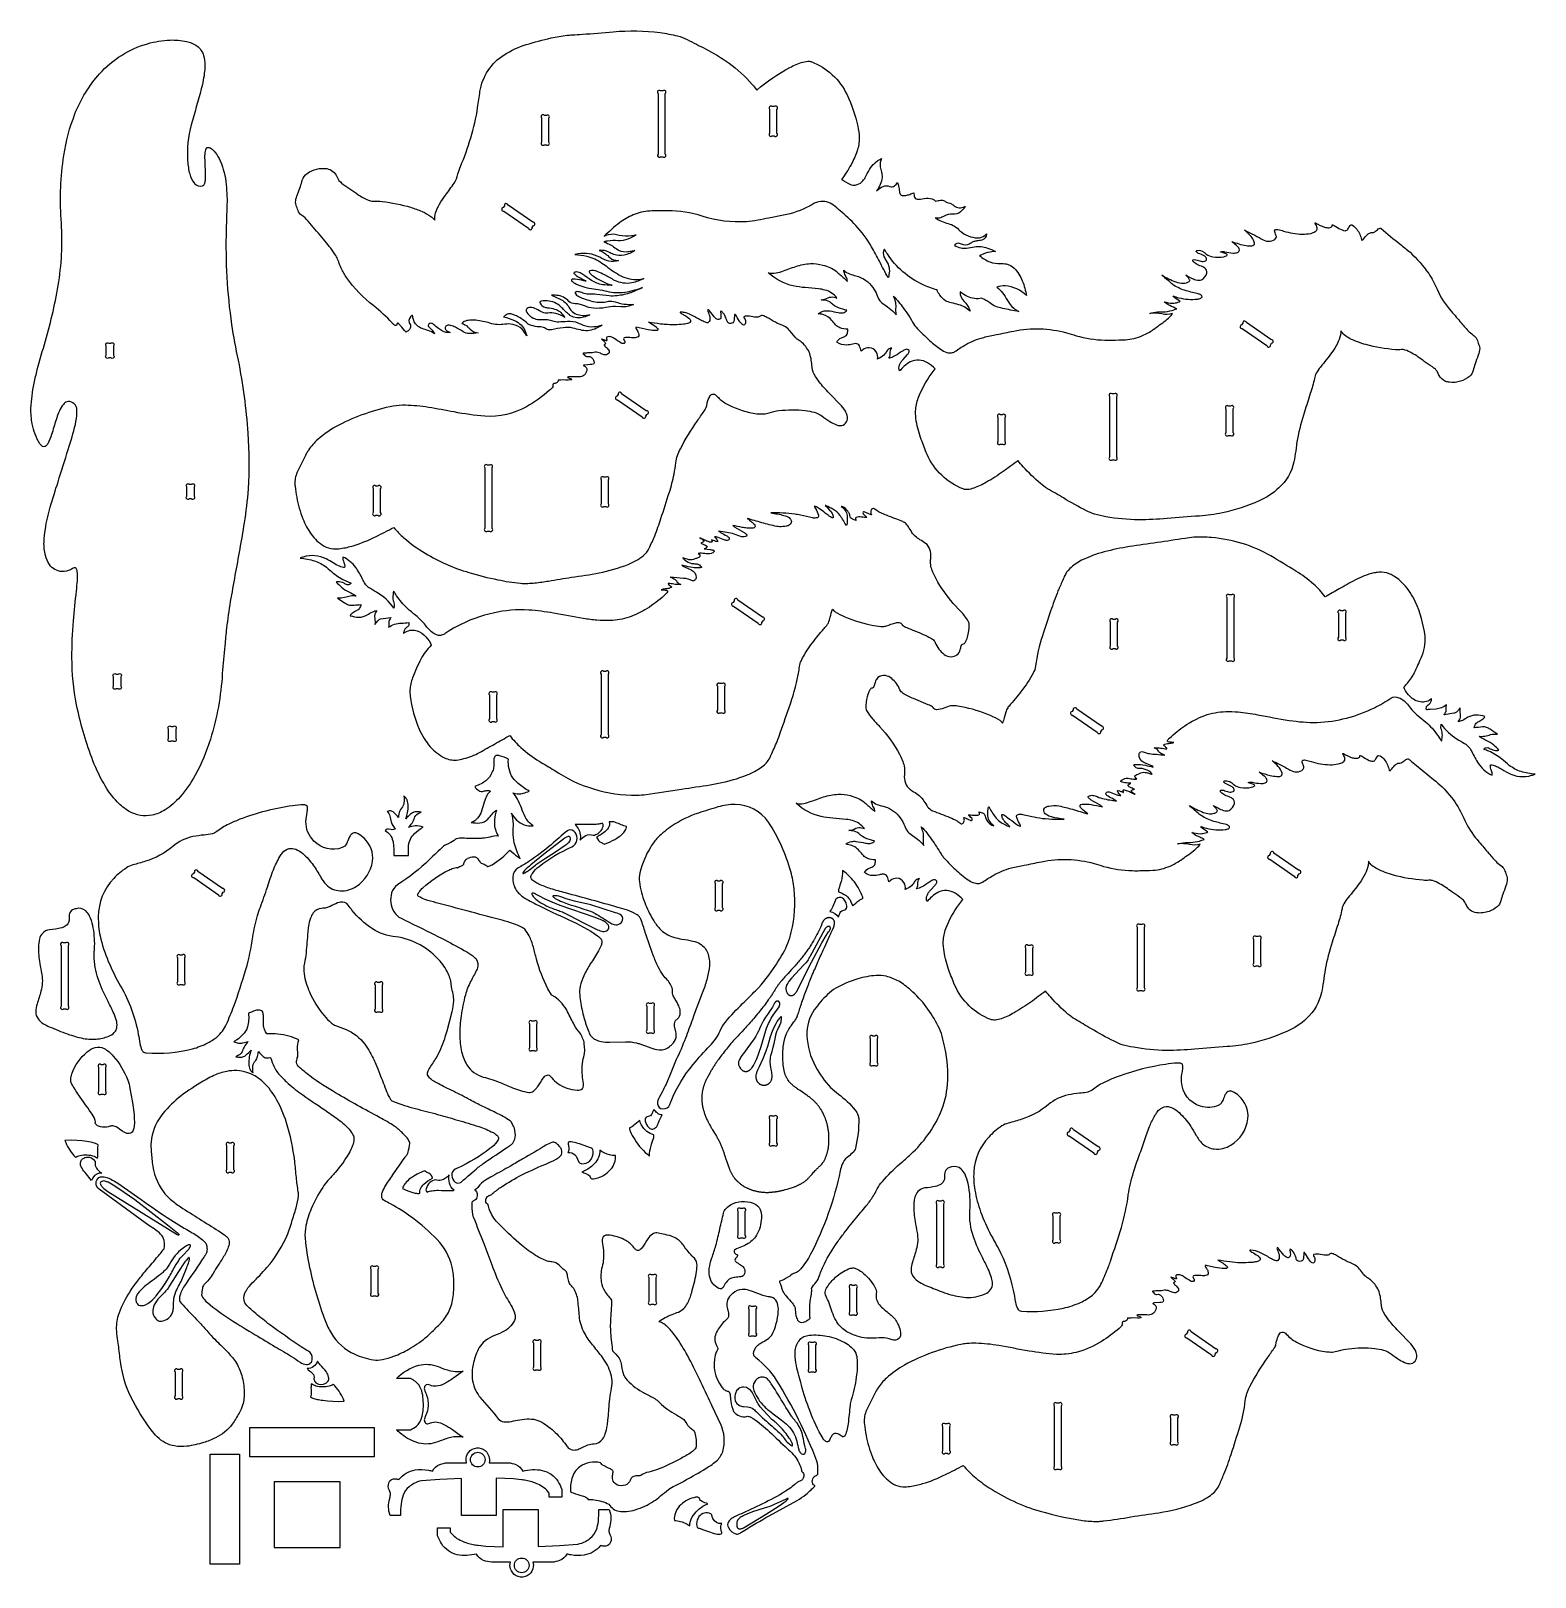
# Model space of a CAD drawing. Extents: x -375 to 858, y -1078 to 190.
import ezdxf

# ---------------------------------------------------------------- set-up
doc = ezdxf.new("R2010")
doc.units = 0
doc.header["$MEASUREMENT"] = 0
doc.layers.get('0').update_dxf_attribs({"linetype": 'CONTINUOUS'})

msp = doc.modelspace()

# ---------------------------------------------------------------- linework, layer by layer
for points in [[(-217.9, -337.1, -0.060313), (-227.6, -390.9, -0.046615), (-240, -420.4, -0.05196), (-252.5, -438.3, -0.070955), (-264.8, -448.9, -0.081975), (-275.4, -453.2, -0.18302), (-294.1, -450.1, -0.072586), (-303.9, -442.5, -0.061372), (-315.1, -427.1, -0.03999), (-324.9, -406, -0.039625), (-337.3, -362.8, -0.049476), (-341.1, -324.1, -0.022444), (-339.8, -294, -0.00779), (-337.4, -269.4, 0.008034), (-336.6, -261, 0.042821), (-336.7, -253.2, 0.128874), (-337.6, -251, 0.269743), (-339.2, -250.5, 0.103055), (-340.8, -251.2, 0.013564), (-342.2, -252.2, -0.093815), (-349.3, -253.5, -0.235984), (-359.5, -247.8, -0.090643), (-362.8, -240.4, -0.071947), (-364, -229.5, -0.031646), (-362.9, -218.7, -0.029056), (-358.9, -200.7, -0.009413), (-352.5, -180, -0.004131), (-344.1, -153.4, 0.019777), (-338.3, -132.9, 0.045657), (-337, -123.4, 0.043946), (-337.2, -119.6, 0.09576), (-338.3, -117, 0.168259), (-342.9, -114.2, 0.217439), (-346.9, -115.3, 0.081522), (-349.1, -117.8, 0.052266), (-352, -123.3, 0.020404), (-354.1, -129.1, 0.005948), (-357.8, -141.2, -0.046261), (-360.9, -148.7, -0.133099), (-363, -151, -0.258398), (-365.1, -151, -0.109508), (-367.4, -148.7, -0.093284), (-373.6, -132.5, -0.054545), (-374.7, -119.6, -0.040254), (-372.1, -99.2, -0.014195), (-369.5, -88, -0.008575), (-362.8, -64.4, 0.031501), (-351.9, -16, 0.058313), (-350, 35.3, -0.053062), (-347.8, 87.5, -0.054235), (-338.7, 121.6, -0.088599), (-318.4, 154.6, -0.139104), (-279.2, 179.2, -0.05795), (-260.7, 182.2, -0.056104), (-247.2, 181.1, -0.101363), (-238.7, 177.4, -0.159217), (-233.3, 169.6, -0.079945), (-232.1, 161.5, -0.028165), (-232.4, 156.6, -0.037801), (-235.1, 142.1, -0.003663), (-243.4, 112.7, 0.082299), (-246.3, 83.1, 0.04191), (-244.6, 72.4, 0.098123), (-240.7, 64.7, 0.316092), (-234, 62.7, 0.201062), (-232.5, 64.2, 0.080538), (-231.7, 67.4, 0.037715), (-231.6, 73.2, -0.009499), (-232.1, 87.4, -0.054076), (-231.5, 92.2, -0.103436), (-230.7, 93.7, -0.289983), (-228.6, 94.1, -0.046971), (-227.1, 93.4, -0.071236), (-223.7, 90.1, -0.068005), (-219.6, 83.1, -0.075388), (-214.7, 63.6, -0.033942), (-214.1, 44.9), (-214.7, 26.7, 0.04212), (-210.3, -51, 0.016166), (-204.9, -80.3, -0.031201), (-196.9, -140.2, -0.032379), (-196.8, -185.8, -0.022818), (-200, -213.7, -0.00812), (-203.6, -235, 0.001249), (-211.3, -278.1, 0.01376), (-214.4, -299.9, 0.005182), (-215.8, -314.4, 0.005052)], [(263.3, 46.1, -0.077275), (242, 38.6), (230.1, 36.3, -0.037211), (211.7, 33.3, -0.100791), (175.5, 37.9, 0.073926), (147.1, 42.3, 0.014815), (132.4, 42, 0.08555), (118.9, 38.8, 0.065025), (107.7, 32.4, 0.022769), (101.2, 27, 0.003792), (95, 21.3, -0.153813), (102.8, 23.2, -0.028229), (107.5, 22.3, 0.071232), (117.4, 22, 0.020928), (121.4, 22.5, -0.040647), (114.6, 19, -0.109795), (106.5, 17.7, 0.04221), (97.8, 17.4, 0.020819), (94.9, 16.9, -0.007199), (100.7, 14, -0.046741), (104.8, 11.2, 0.182794), (113.3, 8.7, 0.035893), (117.5, 9.2, -0.010618), (120.2, 9.6, -0.094366), (111.4, 5.8, -0.134216), (103, 6.5, -0.0481), (98.9, 8.3, 0.081373), (93.6, 9.8, 0.071339), (91, 9.7, -0.12239), (98.8, 4.6, 0.161252), (104.6, 1.7, 0.02722), (106.7, 1.4, -0.114236), (99, 1, -0.083936), (91.4, 4.1, 0.174209), (73.7, 6.8, 0.014918), (70.9, 6.3, -0.044532), (80.8, 5, -0.088665), (93.3, -0.6, -0.022846), (98.2, -4.2, 0.054683), (110.4, -11.8, 0.146721), (125, -13.9, 0.029606), (127.7, -13.3, -0.064796), (117.8, -16.9, -0.167337), (103.6, -14.8, -0.005485), (95.3, -10.3, 0.024123), (90, -7.8, 0.033176), (87.3, -6.9, 0.089013), (83.7, -6.9, 0.170089), (82.8, -7.3, 0.22192), (82.8, -7.7, 0.137399), (84.1, -9.7, 0.055243), (92.3, -15, 0.041568), (99.1, -18.1, 0.022846), (101.5, -18.8, -0.037139), (93.7, -18.4, -0.110021), (84.7, -14.8, -0.005212), (77.6, -10, 0.048123), (74.5, -8.3, 0.114774), (72.2, -7.9, 0.03862), (70.9, -8.1, 0.313509), (70.3, -8.9, 0.171431), (70.4, -9.2, 0.089671), (73.9, -12, 0.010374), (79.9, -15.1, -0.081593), (80.3, -15.3, -0.035593), (78.3, -15.1, 0.01952), (71.3, -13.8, 0.070539), (68.8, -13.9, 0.451869), (68.3, -15, 0.097076), (68.6, -15.4, 0.058781), (70.9, -17.1, 0.081463), (84.6, -21.5, -0.022248), (99.2, -24.1, 0.093939), (113.9, -24.2, 0.024569), (120.2, -22.7, 0.010847), (126.5, -20.8, -0.020157), (116.9, -24.9, -0.066469), (105.6, -27.4, -0.065792), (99.2, -27.5, 0.003042), (89, -26.3, 0.042274), (82, -26.2, -0.059957), (79.8, -25.9, -0.015693), (75.8, -24.5, 0.11635), (72.4, -24.1, 0.453904), (71.4, -25.3, 0.163726), (74, -27.9, 0.04224), (78.1, -29.7, 0.007247), (84, -31.6, 0.130182), (98.6, -32, -0.122056), (104.1, -32.5, 0.098808), (119.1, -34.5, -0.125399), (108.7, -36.6), (104.3, -36.3, 0.060326), (96.4, -37.1, -0.062485), (86.3, -37.7, -0.087563), (79.1, -35.8, 0.017569), (75.5, -34.5, 0.074366), (71.3, -34, -0.20073), (66.2, -32.1, 0.199223), (56.1, -27.1, 0.024896), (51.8, -27), (58.9, -30.2, -0.17639), (66.1, -36.9, 0.083701), (69.9, -41.2, 0.115067), (74.6, -43.2, 0.07122), (80.5, -43.4, 0.016131), (83.4, -43.1, -0.138566), (72.8, -45.5, -0.11634), (67.5, -43.8, -0.033733), (66.6, -43.2, -0.036095), (60.4, -37.2, 0.161002), (50, -31.8, 0.088956), (43.5, -31.8, 0.112838), (42.4, -32.4, 0.147491), (42.6, -33.6, 0.23616), (47, -37, 0.023665), (50.1, -37.4, -0.043302), (55.7, -38.8, -0.097684), (59.5, -41.2, -0.049839), (62.9, -45.2, 0.054867), (55.5, -42, 0.108319), (49, -41.7, -0.140495), (44.4, -41, -0.008789), (39.6, -38.4, 0.096641), (34.4, -37, 0.218382), (31.3, -38.4, 0.249625), (31.1, -39.8, 0.156745), (34.7, -44.4, 0.184598), (44.1, -46.9, -0.120437), (52.8, -48.1, 0.077319), (57.8, -48.7, 0.014914), (65, -48.3, -0.112337), (73.6, -49.6, -0.009591), (78, -51.5, 0.115371), (86.6, -52.7, 0.044111), (93.5, -51.5, -0.032921), (87.3, -54.7, -0.076833), (81.4, -56.1, -0.070617), (75.7, -55.5, 0.004981), (69.3, -53.9, 0.087094), (61.5, -53.6, 0.010336), (52, -55.3, -0.089414), (48.7, -55.1, -0.093193), (47.1, -54.3, 0.145169), (43.3, -53, -0.019485), (40.1, -52.8, -0.055719), (33.9, -51.2, -0.092853), (32, -50, 0.075394), (24.1, -44.4, 0.034624), (20.1, -42.7, 0.104031), (16.8, -42.3, 0.128661), (14.6, -43.2, -0.006483), (12.7, -44.7, -0.050938), (21.7, -47.8, -0.075697), (27, -51.4, -0.095698), (30.1, -55.9, -0.044226), (31.6, -60.3, 0.062785), (27.8, -54.9, 0.162096), (20.1, -50.9, 0.082225), (13.6, -50.8, -0.048465), (7.6, -51.1, -0.055974), (1.5, -49.9, 0.047965), (-10.1, -47.5, 0.063583), (-16.5, -47.6, 0.102623), (-20.5, -49.2, 0.044404), (-21.6, -50.1, -0.129064), (-16.8, -52.8, -0.004692), (-14.8, -54.9, 0.150716), (-8.1, -57.9, -0.037771), (-15.6, -58.5, -0.131228), (-20.4, -57.1, 0.045153), (-26.7, -53.3, 0.046271), (-30.9, -51.8, 0.121482), (-33.6, -51.8, 0.561306), (-34.6, -55.5, 0.081253), (-33.3, -56.5, 0.031173), (-31.2, -57.5, -0.164332), (-37.4, -56.4, -0.051963), (-40.8, -54.3, -0.026721), (-44.7, -51, 0.141452), (-46.9, -49.9, 0.222824), (-48.6, -50.7, 0.170388), (-49.1, -51.7, 0.213865), (-48.8, -52.7, 0.041939), (-47.4, -54, -0.045973), (-44.7, -57.2, -0.030051), (-43.9, -58.6, 0.085568), (-49.1, -55.9, 0.0105), (-54.1, -54.4, -0.123432), (-58.3, -51.7, -0.173002), (-61.7, -45.2, 0.019325), (-61.9, -43.7, 0.281839), (-62.2, -43.7, 0.405111), (-64.6, -49.5, -0.036902), (-63.7, -51.3, -0.104585), (-63.6, -53.3, -0.18404), (-65.1, -55.7, -0.03475), (-67.3, -57.2, 0.003764), (-72, -51.7, 0.014501), (-73.7, -49.9, 0.596695), (-74.5, -50.2, -0.128211), (-75.2, -51.7, 0.054321), (-76.3, -51.8, -0.101634), (-77, -51.3, -0.025411), (-78.8, -49.6, 0.041596), (-93.8, -35.8, -0.073389), (-116, -12.6, -0.040639), (-120.5, -4.9, -0.024731), (-122.5, 0.5, 0.062623), (-126.8, 8.4, 0.02328), (-136.3, 20.5, -0.005827), (-147.6, 33.8, 0.08364), (-152.9, 38.5, -0.157935), (-155.8, 42.4, 0.038349), (-157.4, 46.7, -0.096081), (-157.8, 49.2, -0.073742), (-156.8, 54.2), (-153.9, 62.1, 0.018659), (-152.4, 67.3, -0.162701), (-148.2, 72.9, -0.189484), (-132.1, 76.8, -0.261299), (-124, 70.2, 0.148558), (-119.8, 64.7, -0.00352), (-106.9, 55.7, 0.046817), (-98.2, 50.9, 0.088085), (-94.4, 50, -0.042163), (-86.8, 49.9, -0.043741), (-63.6, 45.1, -0.024565), (-54.2, 41.7, -0.048788), (-46.9, 37.6, -0.059356), (-43.7, 34.5, -0.108501), (-43.1, 40.5, -0.060466), (-39.8, 47.7, -0.028692), (-35, 54.9, 0.009413), (-27.8, 65, 0.100813), (-24.8, 72.4, -0.035893), (-22.7, 78.6, 0.031511), (-14.3, 102, 0.037806), (-8.6, 126.8, -0.003205), (-6.7, 139.9, -0.216015), (13.1, 170.1, -0.069912), (31.1, 178.4, -0.021328), (51.6, 183.9, -0.023565), (64.8, 186.1, -0.013168), (68.8, 186.4, 0.00522), (77.2, 186.9, 0.003527), (102.5, 189, -0.053417), (140.9, 188.3, -0.025899), (155.2, 185.6, -0.055993), (163.2, 182.6, 0.001003), (178.1, 175, -0.031462), (197.4, 163.3, -0.060575), (216.4, 145.8, -0.010754), (220.1, 141.2, -0.046883), (247.2, 159.7, -0.04869), (257.9, 164.1, -0.081642), (263.3, 164.8, -0.063611), (264.6, 164.5, -0.198631), (294.1, 137.2, -0.058116), (302.9, 111.7, -0.035838), (304.1, 102.1, -0.089662), (302.4, 91.3, -0.045121), (297.4, 80, -0.036666), (289.5, 67.8, -0.023452), (291.9, 66.6), (296, 64.3, 0.222851), (302.5, 63.7, 0.14607), (307.2, 66.9, 0.054906), (309, 69.5, -0.012896), (312.5, 76, -0.13922), (322.4, 85.2, 0.158009), (321.4, 78.2, 0.009092), (322.4, 74, -0.050118), (322.8, 69.7, -0.097258), (321.3, 63.7, -0.051434), (318.4, 58.6, -0.089847), (323.7, 62.2, -0.183826), (329.2, 62.2, 0.243257), (333, 62.6, 0.081981), (335.4, 65.3, -0.071601), (336.4, 62.4, -0.007841), (337, 58, 0.156826), (338.1, 55.4, 0.125151), (339.2, 54.8, 0.111513), (342.3, 54.8, 0.051623), (345.6, 55.7, -0.00363), (348.9, 56.9, 0.106501), (349.5, 53.4, 0.164747), (350.8, 52, 0.150423), (354.2, 51.8, -0.041161), (360.6, 52.6, -0.200367), (366.7, 50, -0.054456), (370.8, 50.9, -0.131571), (374.1, 50.3, 0.027432), (376.3, 49, 0.053604), (378.4, 48.4, -0.084801), (381, 47, 0.083777), (384.9, 44.9, 0.174385), (389.2, 45.2, 0.042347), (390.8, 46, -0.089339), (387.2, 41.3, -0.210001), (380.8, 39.4, 0.161804), (373.6, 37.8, -0.093831), (370, 36.3, -0.090753), (366.5, 36.4, 0.09816), (377, 31.8, -0.144594), (386.6, 25.9, 0.181324), (401.2, 20, 0.170319), (407.1, 22, 0.052754), (408.3, 23.2, -0.34699), (404.6, 18.2, -0.049245), (400.6, 17.5, 0.025747), (398, 17, 0.13046), (395.5, 15.6, -0.248853), (389.7, 14.4), (386.4, 15.5, 0.302176), (382.2, 14.1, 0.155179), (387.3, 11.8, 0.065991), (392.1, 11.7, 0.003016), (398.6, 12.7, -0.117264), (409.2, 11.7, -0.039128), (415.8, 8.9, 0.029064), (409.9, 8.1, 0.036436), (406.8, 7.1, -0.008261), (402.7, 5.5, 0.08934), (411.1, 0.3, 0.101551), (420, -0.9, -0.036446), (424.4, -1.3, -0.14709), (431, -4.7, -0.071767), (434.9, -9.7, -0.069511), (439.8, -21.3, -0.024176), (441.2, -27.3, 0.181871), (423.7, -19.4, 0.107613), (416.9, -20.5, -0.093873), (421.5, -24.9, -0.029264), (425.5, -31.2, 0.074595), (430.7, -37.6, 0.069588), (434.8, -40.3, -0.013197), (421.6, -37.8, -0.024847), (416, -36.2, -0.079635), (411.1, -33.3, 0.043114), (407.9, -31.2, 0.024478), (404.4, -29.5, -0.173856), (392.9, -28, -0.039348), (386.7, -24.3, 0.210702), (390.1, -32.2, -0.10802), (394.6, -38.6, -0.030355), (395, -40.1, 0.121798), (385.8, -34.8, 0.015101), (379.5, -33.3, -0.06159), (374.8, -31.5, -0.122919), (370.2, -27, -0.053842), (367.9, -22.7, -0.02975), (356.1, -18.3, -0.139378), (327.2, 6.8, -0.01452), (324.7, 10.8, 0.242159), (324.4, 4.4, 0.052672), (326.3, 1.1, -0.204706), (328.5, -10.1, -0.029344), (327.9, -12.7, -0.01076), (320.6, 0.9, 0.005037), (314.2, 12.8, 0.061632), (301.2, 30.2, 0.031167), (288.6, 42.2, 0.004506), (283.1, 46.8, 0.22692), (271, 49.6, 0.063206), (267, 48.3, 0.010826)], [(139.2, 138.3), (139.2, 88.6, 1), (141.3, 86.5), (143.1, 86.5, 1), (145.2, 88.6), (145.2, 138.3, 1), (143.1, 140.5), (141.3, 140.5, 1)], [(230.7, 125.4), (230.7, 105.7, 1), (232.8, 103.6), (234.5, 103.6, 1), (236.7, 105.7), (236.7, 125.4, 1), (234.5, 127.6), (232.8, 127.6, 1)], [(43.8, 118.3), (43.8, 98.5, 1), (46, 96.4), (47.7, 96.4, 1), (49.8, 98.5), (49.8, 118.3, 1), (47.7, 120.4), (46, 120.4, 1)], [(12.9, 41.9), (33, 27.9, 1), (36, 28.5), (37, 29.9, 1), (36.5, 32.9), (16.3, 46.9, 1), (13.3, 46.3), (12.3, 44.9, 1)], [(391.1, -67.6, -0.060024), (406.1, -61.6, -0.026905), (416.7, -59.2, 0.006897), (430.7, -56.4, -0.11844), (474, -57.8, -0.007857), (481.8, -60.2, 0.061216), (505.4, -63.8, 0.012749), (511.5, -63.8, 0.008183), (522.2, -63.5, 0.089349), (536.3, -60, 0.051451), (545.1, -55.1, 0.005475), (555.4, -47.6, 0.04622), (559.7, -43.6, 0.026546), (560.9, -41.9, -0.139855), (552.1, -42.3, 0.096416), (542.3, -41.9, -0.049389), (548.5, -40.7, -0.020222), (553.1, -40.6, 0.067289), (560.4, -39.4, 0.014755), (564.3, -38.2, 0.058169), (563.1, -37.5, -0.039004), (557.1, -34.6, -0.043862), (553.9, -32.3, 0.065993), (561, -33.5, 0.087476), (565.2, -32.8, 0.025119), (567.2, -32, -0.067805), (562.6, -28.9, -0.031887), (561.4, -27.6, 0.018933), (565.9, -29.1, 0.088966), (581.5, -30.1, 0.05601), (584.1, -29.4, 0.243836), (585.1, -28.3, 0.265565), (584.5, -27.1, 0.077446), (582.3, -26, -0.005665), (572.1, -23.4, -0.069675), (561.8, -18.7, -0.023655), (560.4, -17.6, -0.004476), (552.1, -10.5, 0.043569), (563.5, -16, 0.087447), (569.8, -17.2, 0.146581), (574.5, -15.7, 0.170707), (575, -14.8, 0.114467), (574.9, -14.3, 0.107319), (573.5, -12.3, -0.04766), (571.8, -10.4, 0.066227), (580.1, -14.4, 0.174071), (584.6, -14.3, 0.214738), (589, -8.8, 0.288221), (587.4, -4.8, 0.073325), (585.6, -3.7, -0.014117), (581.2, -1.8, -0.085914), (578, 0.4, -0.162588), (577.4, 1.5, -0.318745), (577.9, 2.1, -0.128668), (580.1, 2.1, 0.008318), (584.2, 0.8, 0.159993), (587.9, 1.1, 0.2165), (588.8, 2.1, 0.2165), (588.6, 3.5, 0.132081), (586.7, 5.3, 0.032329), (582.2, 7.3, -0.154477), (580.3, 8.8, -0.348708), (580.5, 9.5, -0.119073), (581.3, 9.8, -0.186777), (586.3, 8.5, -0.02424), (588.5, 6.7, 0.130276), (594, 4.4, 0.086555), (602.9, 4.6, 0.079177), (605.1, 5.4, 0.209395), (605.6, 6, 0.239368), (605.3, 6.6, 0.058866), (604.1, 7.2, 0.019507), (600.9, 8.2, -0.098528), (600.3, 8.4, -0.344696), (600.4, 8.6, -0.099099), (603.6, 8.7, 0.019901), (610.5, 7.6, 0.117073), (614.2, 8.1, 0.234639), (615.7, 9.9, 0.197123), (615.1, 11.8, 0.052399), (613.3, 13.8, 0.007678), (609.4, 17.1, 0.04953), (621.2, 13.7, 0.071504), (625.9, 13.5, 0.145696), (627.6, 14.2, 0.235866), (628, 15.6, 0.09077), (626.7, 19.1, 0.066468), (623.6, 22.9, 0.028314), (619.9, 26.2, -0.020164), (628.4, 22.1, 0.00905), (635.2, 18.4, 0.140381), (641, 17.2, 0.218804), (645.5, 19.8, 0.068975), (645.9, 20.6, 0.15262), (646, 21.2, -0.004455), (644.6, 25.1, -0.221828), (644.7, 26.6, -0.196113), (645.4, 27, -0.064343), (647.3, 26.8, -0.026667), (651.9, 25.6, 0.066542), (667.3, 23.1, 0.058194), (674.1, 23.7, 0.066773), (677.8, 25.2, 0.053432), (679, 26.1, 0.231168), (679.5, 28.2, 0.102203), (677.9, 31.8, -0.134893), (677.6, 32.3), (677.7, 32.4, -0.090673), (678.4, 32.1, 0.059624), (685.4, 28.9, 0.067075), (689.1, 28.3, 0.123993), (691, 28.9, 0.247417), (691.8, 30.5, -0.229889), (691.8, 30.7, -0.229889), (692, 30.7, -0.072169), (694.8, 29.3, 0.037548), (699.9, 26.5, 0.069865), (702.3, 25.9, 0.294519), (704.6, 27.2, -0.04308), (706.4, 30.1, -0.401215), (708.4, 30.4, -0.145711), (714.3, 23, -0.036201), (715.8, 18.6, 0.159044), (716.2, 18, 0.243184), (716.3, 18, 0.068466), (717.3, 19, -0.050308), (721.1, 23.2, -0.146785), (723.7, 24.4, 0.090196), (725.6, 24.5, 0.075969), (726.6, 25, 0.029519), (729.5, 27.3, -0.17636), (731.1, 28, -0.128248), (731.8, 27.7, 0.015214), (747.4, 14.9, -0.007968), (755.5, 8.2, -0.064925), (770.8, -9.3, -0.042601), (777.7, -22.1, 0.082686), (789.3, -40.2, -0.012009), (797.4, -49.7, 0.024761), (804.1, -57, 0.033993), (808.2, -60.4, -0.154704), (810.7, -64, 0.043632), (812.2, -68.3, -0.080145), (812.6, -70.5, -0.081761), (811.4, -76.2, -0.001832), (808.8, -83.3, 0.030208), (807.3, -88.7, -0.139873), (804.2, -93.5, -0.111014), (796.8, -97.5, -0.105465), (787.9, -98.4, -0.054794), (784.6, -97.6, -0.174306), (779.3, -92.7, 0.010466), (777.8, -89.6, 0.083938), (776.3, -87.7, 0.019196), (773.8, -85.7, 0.002911), (767.2, -81.2, 0.030588), (757.1, -74.4, 0.052568), (751.3, -71.9, 0.10082), (748.4, -71.6, -0.042068), (743.6, -71.7, -0.043879), (719.4, -67.5, -0.046563), (705.9, -62.4, -0.052273), (701.6, -59.4, -0.0785), (698.8, -56.1, -0.062835), (698.4, -59.7, -0.062242), (696, -66.5, -0.042795), (691.5, -73.9, -0.010913), (682.1, -85.9, 0.039162), (678.6, -91, 0.086462), (677.2, -95.2, -0.02138), (673.8, -107.6, -0.003614), (669, -122.5, 0.033184), (663.3, -144.7, 0.013673), (661.8, -154.8, -0.018991), (660.4, -163.6, -0.153249), (648, -185, -0.086144), (631.9, -195.6, -0.048038), (601.8, -205.4, -0.039046), (582.9, -208, 0.008145), (556.4, -210.1, -0.020962), (533.1, -211.1, -0.042897), (506.3, -208.6, -0.018722), (497, -206.4, -0.048142), (490.4, -203.7, -0.019077), (471.4, -193.2, 0.001032), (458.4, -185.6, -0.043197), (452.6, -181.4, -0.030113), (438.5, -167.6, -0.012571), (434.2, -162.6, -0.002815), (422.1, -171.5, -0.021314), (408.4, -180.3, -0.047162), (397.9, -185.2, -0.050786), (393, -186.3, -0.052064), (390.5, -186.2, -0.046848), (389.3, -185.8, -0.198745), (359.7, -157.5, -0.010922), (355, -145.4, -0.041752), (350.9, -130.1, -0.038533), (350.3, -121.9, -0.085414), (352.5, -111.3, -0.063073), (363.1, -91.7, -0.013881), (366.4, -87.3, 0.07033), (360.1, -82.3, 0.106415), (353.2, -80.1, 0.137204), (345.9, -81.7, 0.070326), (340.9, -85.2, 0.03528), (337.2, -89.1, -0.214482), (337.1, -84.1, -0.056294), (338.3, -81.8, -0.029293), (340, -79.7), (343.7, -75.5, 0.095739), (345, -73.4, 0.361508), (344.2, -71.7, 0.062296), (343, -71.2, 0.097329), (340, -72.5, -0.015363), (333.8, -76.5, -0.055436), (329.7, -78.3, -0.027), (328.3, -78.6, 0.229076), (329.5, -74.9, -0.20886), (330.8, -70.3, 0.204583), (327, -72.4, -0.01701), (325.1, -75.1, -0.107431), (320.8, -78.5, -0.022426), (319, -79.3, 0.218715), (318.1, -73.5, 0.242778), (312.3, -70, 0.171232), (307.1, -71.8, 0.034254), (305.8, -72.9, 0.081289), (304.2, -68.5, 0.25792), (301.4, -66.7, 0.078083), (298.8, -67, -0.053326), (293.8, -67.9, -0.16523), (285.7, -65.4, -0.175657), (289.5, -61.8, 0.005145), (292.2, -60.8, 0.236793), (294.4, -58.2, 0.068717), (294.7, -54.9, -0.102193), (288.2, -53.7, -0.091661), (284.8, -51.4, -0.024354), (281.7, -47.7, 0.156728), (274.4, -42.9, 0.053509), (270.5, -42.2, -0.192673), (277.2, -39.7, -0.043553), (280.1, -39.9, -0.010002), (286.8, -41.2, 0.086102), (290.9, -41.4, 0.218087), (294, -39.3, -0.046167), (287.2, -37.4, -0.090848), (281.1, -33.4, 0.149532), (276, -31.1, 0.026028), (273, -30.9, 0.07783), (278.7, -29.1, -0.161023), (283.5, -28.6, -0.037766), (285.8, -29.3, 0.165958), (276, -22.8, 0.039609), (270.7, -21.7, 0.008312), (259.7, -20.8, -0.030816), (250.1, -19.4, -0.124774), (229.6, -8.6, 0.102599), (234.4, -8.9, 0.05696), (240.6, -7.5, -0.005446), (252.2, -3.4, -0.063267), (264.1, -1.1, -0.07925), (274.2, -2.3, -0.027942), (280.1, -4.3, -0.072777), (285.2, -7.4, -0.014963), (291.7, -13.1, 0.011762), (294.4, -15.4, 0.165033), (293.2, -11.7, -0.068669), (291.7, -8.1, -0.044831), (291.5, -6.5, 0.102565), (296.2, -9.5, 0.031077), (301.4, -11.1, -0.08323), (309.5, -14.8, -0.090544), (315.2, -20.7, -0.04834), (318.6, -26.7), (319.9, -29.9, 0.111776), (322.7, -33.2, 0.01406), (327.3, -36.5, -0.0413), (332.5, -40.9, -0.027196), (334.5, -43.1, -0.080142), (334.3, -36.4, 0.081198), (333.8, -32.3, 0.019253), (332.3, -27.8, -0.036203), (340.2, -37.4, -0.018061), (348.9, -50.7, 0.066101), (353, -55.6, 0.010585), (362.1, -64.4, 0.032776), (370.7, -71.3, 0.067084), (376, -73.9, 0.097391), (379.8, -74.2, 0.105543), (382.4, -73.2, -0.019666)], [(54.9, -99.3, 0.082345), (53.4, -99.8, 0.086341), (53, -100.1, -0.03195), (53.1, -101.3, -0.15054), (52.4, -103, -0.059846), (50.4, -104.9, -0.050654), (31.5, -118.4, -0.142312), (-2.8, -126.2, -0.026048), (-27.9, -122.7, 0.005153), (-48.9, -118.9, 0.031575), (-67.8, -117.2, 0.046782), (-77.8, -117.9, 0.071025), (-122.4, -133.5, 0.057472), (-139.6, -145.2, 0.060882), (-147.2, -153.9, 0.028586), (-148.8, -156.6, -0.003012), (-155.5, -169.8, 0.097685), (-158.4, -179.6, 0.045518), (-158.3, -183.6, 0.005908), (-156.9, -192.6, 0.047138), (-151.8, -210.4, 0.055653), (-145.1, -222.8, 0.102248), (-134.5, -232.6, 0.115963), (-126.8, -234.8, 0.053288), (-120.9, -234.6, 0.043687), (-110.5, -232.3, 0.039482), (-91.9, -224.8, 0.006056), (-77.3, -217.3, 0.048261), (-69, -225.9, 0.043376), (-51.5, -238.5, 0.064583), (-15.8, -254.3, 0.027031), (8, -260.2, 0.032606), (26.5, -263.1, 0.043967), (38.3, -262.8, 0.013078), (49.5, -261.3, -0.004053), (68.3, -258.2, 0.015326), (91, -254.6, 0.044972), (114.8, -247.6, 0.076826), (127.3, -240.4, 0.093593), (132, -234.4, 0.007772), (136.5, -224.2, 0.018314), (141.6, -210.1, 0.001774), (148.5, -188.5, 0.02484), (152.4, -173.7, 0.018656), (153.8, -164.3, -0.086151), (157.6, -152.8, -0.031181), (171.3, -130.2, -0.020224), (177.1, -122.1, 0.105478), (179.5, -115.6, -0.085597), (181.8, -109.6, -0.14193), (183.5, -108.1, -0.198388), (185.9, -108.5, -0.049809), (186.8, -109.1, -0.019512), (189.3, -111.6, 0.068605), (196.9, -116.8, 0.088386), (220.2, -124.1, 0.043529), (226, -124.3, 0.070038), (230.2, -123.3, -0.049937), (238.3, -121.6, -0.059276), (259.9, -121.5, -0.03501), (267.2, -122.9, -0.088536), (273.6, -126, 0.016445), (280.1, -130.6, 0.04828), (285.9, -133.4, 0.121653), (289.9, -133.8, 0.229564), (293.6, -130.8, 0.183065), (294.2, -125.7, 0.0741), (292.8, -122.1, 0.059793), (288.3, -116.2), (280.5, -108.4, -0.021301), (272.1, -99, -0.039028), (267.3, -91.7, -0.112701), (265.2, -84.4, 0.094458), (263, -73.6, 0.125859), (256.4, -65.2, 0.014312), (253.3, -63.1, -0.049645), (251.5, -61.3), (247.6, -56.5, 0.144458), (238.9, -50.8, -0.031789), (235.4, -49.2, -0.003191), (228.5, -45.2, 0.05546), (224.9, -43.7, 0.160501), (223.4, -43.8, 0.061987), (222.5, -44.5, -0.147627), (221.2, -45, -0.070873), (218.4, -44.9, 0.014596), (212.7, -44.1, 0.094941), (210, -44.4, 0.390917), (209.6, -45.3, 0.008493), (210.5, -46.9, -0.202589), (210.5, -50.5, -0.083427), (210, -51.3, -0.345496), (208.6, -51.3, -0.091209), (206.6, -49.1, -0.016832), (203.4, -44.1, 0.075832), (202.3, -42.8), (202.1, -42.7, 0.233552), (202, -42.8, 0.124737), (201.8, -43.2), (201.7, -46.4, -0.059935), (201.2, -48.8, -0.25689), (199.6, -49.9, -0.058485), (197.9, -50.1, -0.249686), (196.1, -48.8, -0.068745), (195.1, -46.3, 0.066175), (193.4, -42.6, 0.04358), (191.7, -40.7, 0.060807), (191, -40.2, 0.472878), (190.4, -40.6, 0.075649), (190.4, -41, -0.09495), (190.6, -45.5, -0.42237), (188.2, -47, -0.105338), (185.8, -45.3, -0.032003), (184.6, -43.9), (181.5, -39.9, 0.093521), (180.4, -39), (180.1, -38.9, 0.369649), (179.9, -39, 0.174259), (180, -40.1, -0.047028), (181.6, -45, -0.116147), (181.6, -47.8, -0.11153), (180.7, -49.2, -0.202069), (179.5, -49.6, -0.084558), (178, -49.2, -0.053131), (174.3, -47.4, 0.015004), (166.2, -43, 0.062945), (160.8, -41.2, 0.053592), (157.6, -41, 0.319479), (157.4, -41.1, 0.319479), (157.5, -41.4, 0.048027), (160.2, -43, -0.04057), (164.4, -45.7, -0.106961), (165.9, -47.5, -0.328241), (165.4, -49.3, -0.125666), (164.3, -49.9, -0.067799), (160.2, -50.8, -0.03762), (145.1, -51, -0.012315), (141.2, -50.6, -0.007331), (131.5, -49.1, -0.035142), (137.1, -52.6, -0.057449), (139, -54.4, -0.469217), (138.7, -55.7, -0.116414), (138.2, -55.9, -0.064152), (131.2, -55.4, -0.0102), (121.4, -53.3, 0.204969), (121, -53.4, 0.222352), (121.3, -54.5, -0.036978), (123.2, -58, -0.170886), (123.4, -60.2, -0.225008), (122.1, -61.5, -0.100037), (118.6, -61.9, 0.010378), (113.7, -61.6, 0.080012), (111.5, -61.9, 0.384132), (111, -62.8, 0.117039), (111.7, -64.3, -0.171824), (111.9, -65.9, -0.34074), (110.5, -66.7, -0.109843), (109, -66.2, -0.018226), (103.2, -62.4, 0.052653), (100.6, -61.2, 0.102638), (98, -61, 0.562249), (97.3, -63.5, -0.372339), (97.3, -64.2, -0.200858), (97.1, -64.3, -0.106497), (95.7, -64, 0.020512), (94, -63.3, 0.103659), (92.8, -62.9, 0.083411), (93.4, -63.5, -0.031762), (95.6, -65.4, -0.099193), (96.3, -66.5, -0.214829), (96.2, -66.9, -0.101441), (95.4, -67.3, 0.447802), (95.2, -67.9, 0.085706), (96.3, -69.3, -0.03302), (98.6, -71.8, -0.13302), (99.3, -73.6, -0.232017), (98.7, -74.8, -0.244308), (95, -75.8, -0.070196), (92, -74.6, 0.134645), (87.7, -73.7, -0.040828), (82.6, -74.3, 0.01867), (78.4, -74.5, 0.138724), (77.7, -74.7, 0.294696), (78, -75, -0.108199), (79.1, -76.3, 0.222845), (81.2, -77.2), (82.7, -77.1, -0.212445), (85, -78.2, -0.162122), (86.8, -82.3, -0.309854), (86.2, -83.4, -0.076555), (83.7, -83.9), (79.2, -84.2, 0.046575), (78.3, -84.4, 0.190092), (78.2, -84.5, 0.18074), (78.5, -84.9, -0.375641), (80.8, -88.4, -0.395659), (74.4, -94, 0.019802), (70, -94, 0.021501), (66.4, -93.9, 0.057296), (65.1, -94.1, 0.330216), (65.3, -94.4, 0.078164), (66.4, -94.9, 0.015068), (68, -95.6, -0.16683), (68.5, -96.1, -0.193703), (68.2, -96.3, -0.056802), (65.6, -96.5, 0.002703), (57.5, -96.5, -0.281705), (55.9, -98.9, -0.064439)], [(617.9, -54.3), (638.1, -68.3, 1), (641.1, -67.8), (642.1, -66.4, 1), (641.5, -63.4), (621.4, -49.4, 1), (618.4, -49.9), (617.4, -51.4, 1)], [(-307, -68.5), (-307, -76.2, -1), (-309.1, -78.4), (-310.9, -78.4, -1), (-313, -76.2), (-313, -68.5, -1), (-310.9, -66.4), (-309.1, -66.4, -1)], [(106, -112.7), (126.2, -126.7, 1), (129.1, -126.1), (130.1, -124.7, 1), (129.6, -121.7), (109.4, -107.7, 1), (106.5, -108.3), (105.5, -109.7, 1)], [(509.2, -110), (509.2, -159.8, 1), (511.3, -161.9), (513.1, -161.9, 1), (515.2, -159.8), (515.2, -110, 1), (513.1, -107.9), (511.3, -107.9, 1)], [(417.7, -127.2), (417.7, -146.9, 1), (419.9, -149), (421.6, -149, 1), (423.7, -146.9), (423.7, -127.2, 1), (421.6, -125), (419.9, -125, 1)], [(604.6, -120), (604.6, -139.7, 1), (606.7, -141.9), (608.4, -141.9, 1), (610.6, -139.7), (610.6, -120, 1), (608.4, -117.9), (606.7, -117.9, 1)], [(-2.7, -168.4), (-2.7, -218.1, 1), (-0.6, -220.3), (1.2, -220.3, 1), (3.3, -218.1), (3.3, -168.4, 1), (1.2, -166.3), (-0.6, -166.3, 1)], [(92.6, -178.3), (92.6, -198.1, 1), (94.8, -200.2), (96.5, -200.2, 1), (98.6, -198.1), (98.6, -178.3, 1), (96.5, -176.2), (94.8, -176.2, 1)], [(-241, -184.1), (-241, -191.8, -1), (-243.1, -194), (-244.9, -194, -1), (-247, -191.8), (-247, -184.1, -1), (-244.9, -182), (-243.1, -182, -1)], [(-94.2, -185.5), (-94.2, -205.2, 1), (-92.1, -207.4), (-90.3, -207.4, 1), (-88.2, -205.2), (-88.2, -185.5, 1), (-90.3, -183.4), (-92.1, -183.4, 1)], [(141.9, -268.4, -0.032071), (146.1, -268.9, -0.179441), (146.9, -269.4, -0.231994), (147, -270.1, -0.097619), (146, -271.5, -0.027104), (142.5, -274.7, -0.04281), (128.5, -284.9, -0.048742), (115.5, -290.9, -0.072726), (100.1, -293.7, -0.034422), (89, -293.4, -0.018612), (78, -292, -0.002502), (53.6, -287.6, 0.024851), (33.3, -285.1, 0.073594), (4.2, -287.5, 0.084372), (-32.7, -302.6, 0.004801), (-35.9, -304.8, -0.232535), (-42.2, -305.4, -0.087501), (-46.4, -302.9, -0.05935), (-51.3, -297.6, 0.061373), (-59.4, -289.5, -0.019107), (-66.4, -283.5, -0.05374), (-75, -273.3, -0.011316), (-77.5, -269.6, 0.047441), (-78.1, -275.2, 0.088427), (-77.4, -279.1, -0.091534), (-77, -281.3, -0.04067), (-77.2, -283.5, 0.108707), (-91.6, -270.5, -0.009552), (-98, -266.5, -0.094448), (-100.7, -263.7, -0.034766), (-102.9, -259.7, 0.040478), (-108.5, -250.2, 0.132366), (-119.1, -241.6, 0.103916), (-118.8, -244.2, -0.041564), (-117.7, -247.8, -0.065095), (-117.6, -250.2, -0.092185), (-121.8, -249.2, -0.032118), (-127, -246.4, 0.00364), (-132.7, -243.2, 0.19715), (-151.5, -241.6, 0.025181), (-154.2, -242.5, -0.057412), (-142.2, -244.8, -0.0904), (-132.6, -250, -0.004543), (-126.9, -254.8, 0.070352), (-116.2, -261.3, 0.007983), (-112.3, -262.9, -0.281215), (-115.5, -264.3, -0.073444), (-118.1, -263.1, 0.13587), (-123.3, -261.9, 0.044658), (-124.6, -262.1, 0.013845), (-120.3, -266.3, 0.083432), (-114.1, -270.1, -0.064705), (-108.3, -273.6, 0.090431), (-113, -273.7, 0.012523), (-117.6, -274.9, -0.097621), (-123.4, -275.2), (-117.9, -278.9, 0.024314), (-115.3, -280.4, 0.122403), (-111.8, -281.2, 0.033679), (-109.7, -281, -0.017236), (-104.3, -280.6, -0.118203), (-105.5, -283.6, -0.100563), (-108, -285.7, 0.039391), (-111.2, -287.5, 0.099717), (-113.1, -289.7, 0.06507), (-105.8, -290.9, 0.130382), (-99.1, -289.1, -0.026502), (-94.6, -286.5, -0.069949), (-91.1, -285.4, 0.247945), (-93, -292.1, -0.076717), (-92.8, -296.9), (-90.4, -293.9, -0.174205), (-88.1, -292.4, 0.001666), (-79.6, -291.2, 0.06913), (-81.1, -293.7, 0.116379), (-81.4, -296.3, -0.087092), (-81.6, -299.2, -0.151257), (-71.3, -295.8, 0.037202), (-65, -295.2, -0.100509), (-65, -297.3, -0.182452), (-66.6, -299.2, 0.190168), (-69.1, -302.9, 0.045906), (-69.4, -304.4, -0.235485), (-60.3, -301.7, -0.152145), (-52.6, -305.4, -0.075171), (-47.3, -312.1, -0.092613), (-46.7, -313.8), (-46.7, -313.9, 0.069677), (-55.1, -325.2, 0.019676), (-61.9, -340.6, 0.070481), (-64.1, -350.7, 0.050387), (-63.9, -355.6, 0.074492), (-56.5, -382.8, 0.070878), (-47.4, -397.2, 0.092873), (-35.8, -406.2, 0.137871), (-25.9, -408, 0.045285), (-20, -406.9, 0.05946), (-7.1, -401.8, 0.005913), (5.3, -394.9, -0.003181), (17.7, -387.9, 0.049484), (26.9, -397.8, 0.044019), (41.9, -409, 0.002318), (54.1, -416.3, 0.153583), (121.9, -436.8, 0.027756), (129.4, -436.3, 0.002079), (158.5, -431.8, 0.00581), (182, -428.3, 0.033332), (203.7, -423.3, 0.033552), (217.1, -418, 0.064552), (226.4, -411.9, 0.110698), (231.8, -404.2, 0.003123), (236.8, -392.8, 0.020133), (239.4, -385.8, -0.002128), (247.7, -362, 0.018421), (252.4, -345.9, 0.019185), (254.6, -335.6, -0.018648), (255.4, -329.8, -0.051371), (256.4, -327, -0.037378), (262.3, -316.8, -0.023851), (271.8, -304.4, -0.009852), (277.5, -297.7, 0.073375), (278.8, -295.5, 0.034553), (280.3, -290.9, -0.026228), (282.3, -284.3, 0.132925), (283.3, -285.6, 0.039108), (284.3, -286.4, 0.049597), (292.2, -290.5, 0.051375), (316, -297.8, 0.048939), (323.7, -298.5, 0.06389), (326.4, -298.1, -0.039626), (334, -295.5, -0.090769), (336.9, -295.4, -0.211409), (339.2, -297, 0.098458), (339.5, -297.4, 0.061397), (343, -299.4, -0.003069), (356.6, -305, -0.025073), (362.7, -308, -0.069579), (365.5, -310.2, -0.103534), (366.3, -311.7, 0.1284), (373.7, -321.4, 0.159147), (379.5, -323.4, 0.344923), (386.9, -317.5, -0.024996), (387.7, -314.5, -0.199538), (388.8, -313.1, 0.163075), (390.3, -312.4, 0.061953), (390.9, -311.7, 0.069824), (392.8, -307.3, 0.082306), (394.2, -297, 0.047559), (393.9, -295.3, 0.061785), (393.4, -294.2, 0.051087), (387.2, -286), (381.2, -279.6, -0.054219), (367.1, -259.6, -0.048917), (363.2, -250.4, -0.061294), (362.5, -245.5, -0.032725), (362.8, -242.2, 0.095818), (362.1, -235.5, 0.144382), (358.5, -230.4, 0.050689), (353.9, -227.4, -0.03778), (350, -224.5, -0.063981), (347.3, -221.4, 0.002457), (344.4, -216.8, 0.059957), (341.9, -213.8, 0.071196), (339, -212.2, 0.015598), (333.4, -210.1, 0.003317), (324.2, -206.5, -0.068247), (317, -202.5, 0.140986), (316, -201.8, 0.219461), (315.1, -202, 0.314452), (313.6, -205.8, 0.083699), (314.1, -206.8, -0.27234), (314.1, -207.1, -0.256875), (314, -207.1, -0.056413), (311.3, -205.9, 0.020485), (308.8, -204.7, 0.057873), (307.7, -204.5, 0.28392), (307.1, -205.5, 0.157772), (307.7, -206.6, 0.028303), (309.4, -208.1, -0.088738), (310, -208.8, -0.374939), (309.9, -209.1, -0.108576), (308.5, -209.2, 0.027385), (303.7, -208.7, 0.092985), (301.7, -209.1, 0.359122), (301.1, -210.3, 0.017581), (301.5, -211.7, -0.023954), (298.6, -210.6, -0.127415), (296.9, -209.4, -0.122742), (296.5, -207.7, 0.109031), (295.4, -205, 0.110401), (291.8, -201.1, 0.093667), (289.3, -200.1, -0.066918), (292.6, -203.4, -0.126769), (294.2, -207.7, -0.043127), (294.1, -213.8, -0.060651), (293.6, -215.9, 0.038289), (288.4, -207.6, 0.098612), (282.4, -202.3, 0.008085), (277, -199.6, 0.067276), (276.2, -199.4, -0.041285), (281, -204.4, -0.092868), (282.6, -207.4, -0.055335), (282.8, -208.9, -0.57281), (281.9, -209.4, -0.076759), (279.5, -208, 0.013057), (276.2, -205.6, 0.004919), (271.6, -202, 0.063904), (268.2, -200.1, 0.061873), (267.5, -199.9, 0.463224), (267.4, -200.1, 0.054751), (268.3, -201.9, -0.058513), (270.7, -207.4, -0.433034), (269.6, -209.4, -0.097951), (265.7, -209.5, -0.011897), (255.9, -207.3, 0.019995), (251.4, -206.5, 0.040895), (231.8, -205.5, -0.033647), (242.4, -207.5, -0.080578), (246.6, -209.3, -0.214232), (248.5, -212.5, -0.281608), (247.1, -215.2, -0.115371), (244.4, -216.3, -0.056117), (238.8, -216.8, -0.03448), (236.6, -216.5, -0.022702), (224.3, -213.5, -0.001426), (212.2, -209.9, -0.035181), (216.2, -212.9, -0.035614), (218, -214.8, -0.145757), (218.7, -216.5, -0.267594), (218, -217.6, -0.104965), (216.1, -218, -0.050353), (212, -217.9, -0.018117), (208.1, -217.3, -0.009881), (200.4, -215.7, 0.042433), (202.3, -217.1, -0.008818), (209.7, -221.4, -0.061206), (211.6, -222.9, -0.089853), (212, -223.7, -0.274847), (211.8, -224.4, -0.1213), (209.7, -225), (207.6, -225.1, 0.069345), (195.5, -221.5, -0.006492), (188.9, -220.4, 0.030718), (190.9, -221.7, -0.002346), (195.5, -224.2, -0.084085), (197.4, -225.8, -0.466609), (196.7, -227.8, -0.15354), (195, -228, -0.054313), (194, -227.7, -0.00554), (188.5, -225.6, 0.085365), (185.4, -225, -0.018522), (187.6, -227.5, -0.051229), (188.1, -228.5, -0.481999), (187.8, -229, -0.09259), (185.4, -228.4, 0.011901), (183, -227.5, -0.112707), (183.5, -228.9, -0.423502), (182.7, -229.5, -0.088119), (181.3, -229.3, -0.028039), (177.4, -227.7, 0.010223), (173.6, -226, -0.092817), (176.4, -227.9, -0.381737), (176.4, -229.2, -0.118381), (174.2, -230.2), (177.2, -231.5, -0.093922), (179.1, -232.6, -0.459724), (179, -234, -0.101881), (177.1, -235), (181.6, -235.4, -0.030209), (184.2, -235.9, -0.160547), (185.2, -236.5, -0.309309), (185.1, -237.2, -0.216388), (180.1, -239.1, -0.009221), (174.8, -238.4, 0.065613), (172.2, -238.6, -0.108762), (173.6, -240.1, -0.200371), (173.7, -241, -0.133326), (172.7, -241.9, -0.057301), (170.7, -242.7, 0.016793), (168.2, -243.7, -0.092747), (166.2, -244, -0.049995), (163, -243.4, -0.004888), (159.5, -242.4, 0.106088), (161.4, -244.3, 0.094239), (166.7, -246.8, 0.050529), (170, -247.1, -0.07361), (172.3, -247.6, -0.082687), (173.8, -248.7, -0.010582), (175.1, -250, -0.077741), (172.5, -250.5, -0.044413), (167.5, -250.2, -0.023398), (160.6, -248.7, 0.014977), (158.8, -248.3, 0.115078), (159.1, -248.6, 0.073282), (161.4, -250), (166.4, -252, -0.301534), (170.4, -258.6, -0.321555), (168.5, -261, -0.075535), (167.4, -261.1, 0.094365), (160.2, -259.1, -0.01165), (149.1, -258.1, -0.088339), (153.2, -260, -0.08287), (155, -262.1, 0.14825), (158, -264.1, -0.069564), (153.2, -264, -0.006891), (148.8, -263.3, 0.05626), (147.7, -263.3, 0.403106), (147.6, -263.6, 0.08615), (148.9, -265, -0.008061), (150.4, -266.1, -0.102579), (150, -266.5, -0.100159), (148.1, -267.3, -0.020424), (145, -267.8, 0.024961)], [(561.9, -393.7, 0.017623), (558.9, -393.4, -0.082963), (557.2, -393, -0.375123), (556.8, -392, -0.109531), (558.4, -390, -0.029916), (571, -379.9, -0.060379), (587.3, -371.5, -0.080931), (604.5, -368.3, -0.03048), (614.6, -368.6, -0.023545), (630.6, -370.9, 0.007784), (656.5, -375.5, 0.041509), (679.4, -377.2, 0.106732), (726.4, -365.1, 0.038597), (739.8, -357.2, -0.244193), (746.4, -356.9, -0.089588), (750.7, -359.5, -0.049583), (754.2, -363.3, 0.058457), (762.3, -371.9, -0.006957), (768.5, -377, -0.059824), (778.1, -387.6, -0.014017), (781.3, -392.5, 0.034572), (782, -387.6, 0.102753), (781.2, -383, -0.092281), (780.8, -380.8, -0.039818), (781.1, -378.6, 0.102024), (794.1, -390.8, 0.011403), (800.2, -394.5, -0.077149), (803.8, -397.4, -0.056901), (805.4, -399.8, 0.017157), (810.8, -409.7, 0.153707), (822.9, -420.5, 0.085267), (822.8, -418.5, 0.025165), (821.8, -415.4, -0.092548), (821.4, -411.9, -0.092089), (825.6, -412.9, -0.021183), (829.1, -414.6, 0.010579), (836, -418.6, 0.201652), (855.2, -420.5, 0.027257), (858, -419.6, -0.053648), (846.5, -417.5, -0.089483), (836.9, -412.4, -0.011446), (830.7, -407.2, 0.07039), (820, -400.8, 0.007774), (816.1, -399.2, -0.141841), (818, -397.9, -0.165205), (820.3, -398.2, 0.063243), (824.5, -400, 0.121413), (828.4, -400, 0.015461), (824.1, -395.8, 0.086539), (818, -392, -0.028526), (813.8, -389.8, -0.030209), (812.1, -388.5, 0.092197), (816.8, -388.4, 0.01218), (821.5, -387.2, -0.097495), (827.3, -386.9, 0.001857), (821.1, -382.8, 0.046288), (818.3, -381.3, 0.101322), (814.9, -380.9, -0.014131), (808.1, -381.5, -0.118678), (809.3, -378.5, -0.100279), (811.8, -376.4, 0.039328), (815, -374.6, 0.099792), (816.9, -372.4, 0.064308), (809.6, -371.2, 0.130332), (802.9, -373, -0.026602), (798.4, -375.6, -0.069849), (794.9, -376.7, 0.117284), (796.9, -373, 0.090338), (796.9, -371.2, -0.016769), (796.5, -366.9, -0.047039), (796.6, -365.2, -0.015675), (793.7, -368.8, -0.1102), (792.6, -369.4, -0.053577), (791.3, -369.7), (783.4, -370.9, 0.082179), (785, -368.1, 0.062557), (785.2, -366.9, -0.008969), (785.2, -363.9, -0.054732), (785.4, -362.9, -0.12917), (776.9, -366.2), (772, -366.5, 0.021914), (768.9, -366.9, -0.100065), (768.9, -364.8, -0.182452), (770.4, -362.9, 0.19003), (773, -359.2, 0.046813), (773.2, -357.7, -0.237978), (764, -360.4, -0.166502), (755.6, -355.9, -0.073905), (750.9, -349.6, -0.054212), (750.5, -348.3, 0.051463), (757.5, -339.3, 0.026157), (759.2, -336.2, 0.007638), (764.6, -324.3, 0.043464), (767.4, -315.8, 0.080012), (767.8, -306.4, 0.078296), (759.8, -278.1, 0.075994), (750.4, -264, 0.068794), (741.6, -256.9, 0.024704), (738.5, -255.3, 0.11813), (729.9, -254.1, 0.040987), (725.8, -254.7, 0.069537), (710.7, -260.4, 0.006169), (697.5, -267.8, -0.00256), (686.1, -274.2, 0.052295), (676.4, -263.9, 0.044481), (661.9, -253.1, 0.001785), (641.5, -240.7, 0.111885), (592.8, -225.7, 0.011711), (585.5, -225.2, 0.043791), (571.2, -226.3, -0.003276), (525.5, -233.1, 0.024858), (504.8, -237.4, 0.045505), (486.3, -244.3, 0.075531), (476.6, -251.1, 0.094154), (472.2, -257.6, -0.008116), (468.2, -266.6, 0.011687), (467, -269.3, 0.00948), (461, -286, 0.002309), (454.2, -306.1, 0.045787), (448.7, -330.9, -0.080558), (446.6, -336.9, -0.043492), (436.9, -351.6, -0.018181), (426.9, -363.8, 0.082354), (424.9, -366.8, 0.032193), (424.2, -368.9), (422.9, -373.4, -0.017846), (421.5, -377.8, 0.122059), (419.5, -375.7, 0.047003), (411.7, -371.6, 0.05184), (387.8, -364.3, 0.024132), (382, -363.5, 0.091596), (376.5, -364.3), (373.4, -365.6, -0.08103), (367.5, -366.8, -0.281821), (364.6, -365, 0.129242), (364.1, -364.5, 0.042808), (360.7, -362.7), (348.5, -357.7, -0.035215), (340, -353.4, -0.146743), (337.5, -350.4, 0.118867), (330.7, -341.2, 0.128135), (325.6, -338.8, 0.212013), (319.3, -340.5, 0.123237), (317.4, -343.5, 0.046527), (316.4, -346.9, -0.129969), (315.5, -348.6, -0.131248), (314.2, -349.2, 0.130904), (313.3, -349.9, 0.06719), (312, -352.2, 0.078604), (309.9, -360.4, 0.034124), (309.5, -364.6, 0.135787), (310.6, -368.2, 0.051254), (315, -374.2, 0.012537), (320.8, -380.6, -0.062914), (337.1, -403.1, -0.058332), (340.9, -412.9, -0.099164), (341.1, -419.9, 0.103533), (341.9, -426.9, 0.140257), (345.6, -431.9, 0.029737), (347.5, -433.3, -0.015987), (352.1, -436.2, -0.094122), (356.4, -440.6, -0.005943), (359.4, -445.2, 0.100119), (362.9, -448.9, 0.046237), (364.2, -449.6, 0.002267), (378.4, -455.1, -0.033131), (384.3, -457.9, -0.051798), (387.1, -460, 0.213799), (388.2, -460.3, 0.213799), (389.2, -459.7, 0.148099), (390.3, -457.3, 0.152188), (389.8, -455.5, -0.379491), (389.8, -455.1, -0.379491), (390.2, -455.1, 0.009174), (395, -457.4, 0.124278), (396.2, -457.5, 0.342933), (396.7, -456.7, 0.191868), (396.4, -455.7, 0.049565), (394.9, -454.4, -0.047162), (393.9, -453.4, -0.289028), (393.8, -453.1, -0.289028), (394, -453, -0.114654), (395.4, -452.9, 0.045265), (400.5, -453.3, 0.102969), (402.2, -453, 0.299152), (402.7, -451.8, 0.013671), (402.3, -450.4, -0.042839), (405.6, -451.6, -0.060695), (406.6, -452.4, -0.094654), (407.1, -453.1, -0.048836), (407.5, -455, 0.204812), (412.9, -461.5, 0.054021), (414.5, -462, -0.068101), (411.3, -458.7, -0.139774), (409.6, -453.9, -0.03706), (409.7, -448.3, -0.059924), (410.2, -446.2, 0.040194), (415.5, -454.6, 0.067194), (419.4, -458.5, 0.05731), (427.6, -462.7, -0.005062), (424, -459.1, -0.066935), (421.6, -455.7, -0.103195), (421, -453.2, -0.227352), (421.2, -452.8, -0.227352), (421.7, -452.7, -0.100671), (422.5, -453, -0.034787), (425.7, -455.1, -0.004583), (432.4, -460.3, 0.075387), (436.1, -462.2, 0.307112), (436.4, -462.1), (436.4, -461.9, 0.075082), (435.5, -460.1, -0.062919), (434.1, -457.4, -0.061802), (433.1, -454.5, -0.205085), (433.3, -453.3, -0.205085), (434.4, -452.6, -0.081533), (438, -452.6, -0.021859), (443.3, -453.7, 0.013631), (451.9, -455.5, 0.044111), (472, -456.5, -0.031786), (461.8, -454.7, -0.088971), (457.2, -452.7, -0.200095), (455.3, -449.8, -0.265759), (456.5, -447, -0.122597), (459.4, -445.8, -0.107484), (467.8, -445.7, -0.025718), (479, -448.4, 0.00258), (491.6, -452.2, -0.059496), (486.6, -448.1, -0.033599), (485.5, -446.8, -0.130212), (485.1, -445.5, -0.2852), (485.8, -444.5, -0.113283), (487.7, -444.1, -0.050689), (494.1, -444.5, -0.014936), (503.4, -446.4, 0.039854), (501.5, -445, -0.014219), (494.2, -440.8, -0.030611), (492.4, -439.4, -0.14706), (491.8, -438.3, -0.292606), (492.1, -437.7, -0.171869), (495.6, -437, -0.085554), (499.1, -438, 0.059713), (504.9, -439.9, 0.022334), (510.9, -441, -0.011017), (514.9, -441.7, 0.047823), (512.7, -440.3, -0.003144), (508.1, -437.7, -0.138174), (506.3, -436, -0.286144), (506.5, -434.9, -0.22972), (507.9, -434.1, -0.115476), (509.8, -434.4, -0.00288), (515.3, -436.5, 0.083657), (518.4, -437.1, -0.026016), (516.4, -434.7, -0.068845), (515.7, -433.6, -0.241278), (515.8, -433.2, -0.241278), (516.2, -433.1, -0.071332), (518.6, -433.7, 0.010022), (520.8, -434.6, -0.05982), (520.4, -433.4, -0.232117), (520.5, -432.8, -0.232117), (521.2, -432.5, -0.07067), (524.7, -433.5, -0.013422), (528, -435.1, 0.02514), (530.3, -436.1, -0.105502), (527.4, -434.1, -0.211263), (527.2, -433.4, -0.211263), (527.6, -432.7, -0.076334), (528.3, -432.3, 0.010483), (529.6, -431.9, -0.010249), (526, -430.4, -0.097064), (524.6, -429.2, -0.316137), (524.6, -428.3, -0.122688), (525.4, -427.7, -0.016417), (526.7, -427.1, -0.009987), (521.9, -426.6, -0.019581), (519.6, -426.2, -0.220645), (518.6, -425.5, -0.321581), (518.8, -424.9, -0.181691), (522.8, -423, -0.054661), (524.5, -423, 0.01004), (528.9, -423.6, 0.074015), (531.7, -423.5, -0.107867), (530.2, -422, -0.28628), (530.3, -420.8, -0.120918), (531.6, -420, -0.032746), (536.1, -418.2, -0.098557), (538.5, -418.2, -0.049338), (541.4, -418.8, 0.016745), (544.3, -419.7, 0.079377), (543.1, -418.3, 0.120699), (536.7, -415.2, 0.046), (533.7, -415, -0.177181), (530.4, -413.8, -0.030727), (528.8, -412.1, -0.06712), (530.7, -411.6, -0.06669), (538.6, -412.3, -0.0055), (545, -413.8, 0.17931), (544.6, -413.3, 0.055045), (543.2, -412.5), (537.3, -410, -0.30139), (533.4, -403.3, -0.228758), (534.7, -401.4, -0.228758), (536.9, -401.2, -0.04985), (538.5, -401.8, 0.05598), (541.9, -402.8, 0.019248), (547.7, -403.3, -0.005348), (554.7, -404, -0.079875), (550.9, -402.3, -0.10428), (548.9, -400, 0.147189), (545.9, -398, -0.057069), (549.8, -398, -0.017), (554.8, -398.8, 0.051443), (556, -398.8, 0.29632), (556.2, -398.7, 0.29632), (556.1, -398.4, 0.037765), (555.5, -397.7, 0.028005), (553.5, -395.9, -0.167583), (554.7, -395.1, -0.047541), (559, -394.3, 0.022938)], [(201.2, -281.8), (221.4, -295.8, 1), (224.4, -295.3), (225.4, -293.8, 1), (224.8, -290.9), (204.7, -276.9, 1), (201.7, -277.4), (200.7, -278.9, 1)], [(605.3, -274.8), (605.3, -324.6, 1), (607.4, -326.7), (609.2, -326.7, 1), (611.3, -324.6), (611.3, -274.8, 1), (609.2, -272.7), (607.4, -272.7, 1)], [(696.8, -287.7), (696.8, -307.4, 1), (698.9, -309.6), (700.7, -309.6, 1), (702.8, -307.4), (702.8, -287.7, 1), (700.7, -285.6), (698.9, -285.6, 1)], [(509.9, -294.9), (509.9, -314.6, 1), (512.1, -316.7), (513.8, -316.7, 1), (515.9, -314.6), (515.9, -294.9, 1), (513.8, -292.7), (512.1, -292.7, 1)], [(-301, -339.8), (-301, -347.5, -1), (-303.1, -349.6), (-304.9, -349.6, -1), (-307, -347.5), (-307, -339.8, -1), (-304.9, -337.6), (-303.1, -337.6, -1)], [(92.5, -337.5), (92.5, -387.3, 1), (94.7, -389.4), (96.4, -389.4, 1), (98.5, -387.3), (98.5, -337.5, 1), (96.4, -335.4), (94.7, -335.4, 1)], [(1, -354.6), (1, -374.4, 1), (3.2, -376.5), (4.9, -376.5, 1), (7, -374.4), (7, -354.6, 1), (4.9, -352.5), (3.2, -352.5, 1)], [(187.9, -347.5), (187.9, -367.2, 1), (190, -369.3), (191.8, -369.3, 1), (193.9, -367.2), (193.9, -347.5, 1), (191.8, -345.3), (190, -345.3, 1)], [(479, -371.2), (499.2, -385.2, 1), (502.1, -384.7), (503.1, -383.2, 1), (502.6, -380.3), (482.4, -366.3, 1), (479.5, -366.8), (478.5, -368.2, 1)], [(-256, -382.6), (-256, -390.4, -1), (-258.1, -392.5), (-259.9, -392.5, -1), (-262, -390.4), (-262, -382.6, -1), (-259.9, -380.5), (-258.1, -380.5, -1)], [(17.8, -481.8, 0.012901), (24.1, -487.2, 0.015733), (26.3, -488.8, -0.055567), (21.4, -475.9, -0.061632), (20.5, -467, -0.002772), (20.7, -460.5, 0.097575), (19.1, -451.5, 0.192832), (29.5, -461.2, 0.130108), (36.9, -461.9, -0.12624), (30.3, -454.5, -0.042024), (27.2, -447.2, 0.042817), (24.1, -440.1, 0.064881), (20.2, -434.9, 0.014868), (24.9, -435.8, 0.111717), (28.7, -435.3, 0.010512), (33.6, -433.5, -0.047443), (24.6, -427.3, -0.058574), (20.3, -422.6, -0.184081), (16.7, -407.4, 0.054183), (9.4, -404.5, 0.10662), (6.7, -404.4, 0.293979), (4.9, -406.5, 0.04334), (4.7, -407.5, 0.011201), (4.7, -412.5, -0.084804), (4, -416.2, 0.008097), (2.2, -420.2, -0.119651), (-3.6, -426.2, -0.05071), (-8.2, -428.7, -0.0184), (-11, -429.8, 0.102429), (-7.6, -433.1, 0.203498), (-3.8, -433.5, -0.03915), (-0.8, -432.9, -0.13014), (1.8, -433.5, 0.080805), (-1, -437, 0.051311), (-3.3, -442.5, -0.004904), (-5.5, -450, -0.09179), (-8.6, -455.7, -0.150191), (-13.9, -459.1, 0.069385), (-6.7, -459.6, 0.175903), (-0.3, -456.4, 0.015461), (3.3, -452.3, -0.052664), (6.9, -449, 0.046548), (5.2, -456.7, 0.127901), (6.8, -467.5, 0.028888), (8.2, -470.3, 0.115471), (1.5, -471.2, -0.055242), (-4.6, -472.2, -0.015503), (-8, -472.4, -0.009904), (-21, -472.1, 0.068865), (-25.7, -472.5, 0.087235), (-26.8, -473, -0.048122), (-31.8, -476.3, 0.007611), (-34.8, -477.6, 0.058807), (-36.5, -478.7, 0.009049), (-48.1, -489.6, -0.046817), (-74.3, -510.3, 0.160511), (-79.1, -517, 0.21071), (-77.4, -532.1, 0.072208), (-74.3, -535.8, 0.059158), (-73.1, -536.7, 0.014089), (-58.7, -543.9, -0.004942), (-35.4, -555.5, -0.007344), (-17.4, -565.3, -0.043118), (-11.1, -569.8, -0.034316), (-9.8, -571.1, -0.234228), (-8.8, -578.5, -0.039568), (-9.5, -580.3, -0.005186), (-14.4, -589.5, 0.052125), (-18.7, -600.7, 0.036645), (-22.1, -617.8, 0.036096), (-23.3, -633.3, 0.050163), (-21.8, -647.3, 0.07894), (-17.4, -657.9, 0.184918), (-4, -667.9, -0.028754), (9.8, -672.4, -0.004071), (20, -676.6, 0.050465), (33.3, -680.6, 0.198576), (37.1, -679.4, 0.058204), (39.1, -677.5, 0.029182), (40.6, -675.6, -0.00982), (45, -668.9, -0.099639), (47.5, -666.5, -0.318276), (50.6, -666.9, -0.075957), (52.1, -668.5, 0.092964), (57, -673.1, 0.127515), (72.9, -678.7, 0.056268), (75.3, -678.5, 0.298551), (78.1, -675.1, 0.056292), (78.1, -673.1, 0.003289), (77.2, -666.5, -0.101065), (78.4, -651.2, 0.095055), (78.8, -640.6, 0.024673), (78.3, -638.2, 0.014033), (76.5, -633.7, 0.078482), (75.3, -631.9, -0.06083), (70.5, -625.2, -0.006573), (65.1, -614.3, 0.124557), (54.6, -602.2, 0.027625), (51.8, -600.6), (49, -595.5, -0.057415), (39.6, -571.2, -0.002555), (37.1, -561.3, 0.050104), (33.5, -552.1, 0.047367), (30, -546.8, 0.086916), (27.2, -544.9, 0.033802), (18.4, -541.4, 0.017041), (9.3, -538.8, -0.002146), (-16.5, -531.9, -0.000511), (-42.5, -525, -0.018129), (-51.8, -522.3, -0.036428), (-57, -519.9, -0.144263), (-57.7, -519, -0.147086), (-57.5, -517.7, -0.072915), (-56, -515.4, -0.036974), (-53.6, -512.8, -0.068286), (-32.3, -498.3, -0.036267), (-28.5, -496.7, -0.034523), (-26.2, -496.2, -0.098796), (-24.9, -496.3, -0.140271), (-23.6, -495.4, 0.072684), (-21.3, -494.6, 0.157191), (-19.8, -492.8, -0.050341), (-18.6, -490.1, -0.133762), (-16.8, -488.6, -0.084637), (-11.9, -487.3, -0.12927), (-9.5, -487.9, -0.138146), (-7.8, -490, 0.189224), (-7.1, -490.7, 0.209631), (-5, -492.8, -0.045383), (-1.8, -494.2, -0.039253), (-0.3, -495.2, 0.084583), (3.2, -493.8, 0.076395)], [(413.8, -502.6, -0.060024), (428.8, -496.5, -0.026905), (439.4, -494.2, 0.006897), (453.4, -491.4, -0.11844), (496.6, -492.8, -0.007857), (504.4, -495.2, 0.061216), (528.1, -498.7, 0.012749), (534.1, -498.7, 0.008183), (544.8, -498.4, 0.089349), (558.9, -494.9, 0.051451), (567.7, -490, 0.005475), (578.1, -482.5, 0.04622), (582.3, -478.5, 0.026546), (583.6, -476.9, -0.139855), (574.7, -477.3, 0.096416), (565, -476.8, -0.04939), (571.2, -475.6, -0.020222), (575.7, -475.5, 0.067294), (583, -474.4, 0.014775), (586.9, -473.1, 0.044262), (586.2, -472.6, 0.009951), (582.1, -470.8, -0.071687), (576.6, -467.3, 0.066244), (583.7, -468.4, 0.087475), (587.9, -467.7, 0.025118), (589.9, -466.9, -0.067804), (585.3, -463.9, -0.031887), (584, -462.5, 0.018933), (588.6, -464, 0.088966), (604.1, -465, 0.05601), (606.8, -464.3, 0.243836), (607.7, -463.2, 0.265565), (607.1, -462, 0.077449), (605, -461, -0.005664), (594.7, -458.3, -0.06967), (584.4, -453.6, -0.023673), (583, -452.6, -0.004557), (574.7, -445.4, 0.041915), (586.1, -450.9, 0.053765), (591.1, -452.1, 0.090465), (595.1, -451.7, 0.074054), (597.1, -450.6, 0.323072), (597.6, -449.3, 0.10732), (596.1, -447.2, -0.047667), (594.4, -445.3, 0.066227), (602.7, -449.3, 0.174071), (607.2, -449.3, 0.214738), (611.6, -443.7, 0.288221), (610.1, -439.7, 0.073325), (608.3, -438.6, -0.014117), (603.8, -436.8, -0.085914), (600.7, -434.6, -0.162588), (600.1, -433.5, -0.318745), (600.6, -432.8, -0.128668), (602.8, -432.8, 0.008318), (606.8, -434.1, 0.159993), (610.5, -433.9, 0.2165), (611.4, -432.8, 0.2165), (611.2, -431.5, 0.132081), (609.3, -429.6, 0.032329), (604.8, -427.6, -0.154477), (603, -426.1, -0.348708), (603.2, -425.4, -0.119073), (603.9, -425.1, -0.186777), (609, -426.4, -0.02424), (611.1, -428.2, 0.130276), (616.7, -430.5, 0.086555), (625.6, -430.4, 0.079177), (627.7, -429.5, 0.209395), (628.2, -428.9, 0.239368), (627.9, -428.3, 0.058866), (626.7, -427.7, 0.019507), (623.5, -426.7, -0.098528), (623, -426.5, -0.344696), (623, -426.4, -0.099099), (626.2, -426.3, 0.019901), (633.2, -427.3, 0.117072), (636.9, -426.8, 0.234639), (638.3, -425, 0.197106), (637.8, -423.1, 0.052381), (636, -421.2, 0.00805), (632, -417.9, 0.029468), (640.9, -420.7, 0.037342), (646.3, -421.5, 0.061887), (648.9, -421.4, 0.066939), (650, -421, 0.259587), (650.6, -419.7, 0.078968), (650.6, -418.9, 0.117348), (647.4, -413.2, 0.045124), (642.6, -408.8, -0.007133), (648.8, -411.6, -0.006448), (657.4, -416.4, 0.093976), (662.5, -417.8, 0.244564), (667.9, -415.4, 0.05489), (668.5, -414.4, 0.099904), (668.6, -413.7), (667.2, -409.8, -0.22193), (667.3, -408.3, -0.196128), (668.1, -408, -0.064339), (670, -408.1, -0.026666), (674.5, -409.3, 0.066541), (689.9, -411.9, 0.058147), (696.7, -411.2, 0.066933), (700.5, -409.8, 0.052889), (701.6, -408.9, 0.177309), (702.2, -407.3, 0.128837), (701.4, -404.7, 0.030513), (700.5, -403.1, -0.149309), (700.3, -402.6), (700.4, -402.6, -0.090468), (701.1, -402.8, 0.059637), (708, -406.1, 0.067073), (711.7, -406.6, 0.123993), (713.7, -406, 0.247423), (714.4, -404.4, -0.229917), (714.5, -404.3, -0.229917), (714.6, -404.2, -0.073207), (716.2, -404.9, 0.031881), (722.1, -408.3, 0.087428), (725, -409, 0.272888), (727.2, -407.7, -0.050638), (729.1, -404.7, -0.362895), (731, -404.5, -0.145694), (737, -411.9, -0.03621), (738.5, -416.3, 0.158397), (738.9, -416.9, 0.239956), (739, -416.9, 0.074776), (739.8, -416.1, -0.031743), (743.1, -412.3, -0.091313), (745.4, -410.7, -0.139638), (747.2, -410.6, 0.152268), (749.2, -409.9, 0.029793), (752.1, -407.6, -0.159218), (753.6, -407, -0.174642), (754.6, -407.3, -0.036969), (755.6, -408.2, 0.01141), (760.7, -412.6), (774.8, -423.9, -0.107946), (798.1, -452.3, -0.009201), (801.3, -459.2, 0.073486), (812, -475.1, -0.012013), (820, -484.6, 0.024763), (826.7, -491.9, 0.033991), (830.9, -495.3, -0.154685), (833.3, -499, 0.043706), (834.9, -503.2, -0.0794), (835.2, -505.4, -0.082539), (834.1, -511.1, -0.004752), (831.5, -518.1, 0.033135), (830, -523.4, -0.147564), (826.9, -528.3, -0.103872), (820.3, -532.1, -0.115712), (810, -533.3, -0.26364), (801.4, -526.5, 0.089938), (799.3, -523, 0.03932), (796.4, -520.6, 0.002907), (789.9, -516.1, 0.03057), (779.7, -509.4, 0.052566), (773.9, -506.8, 0.100819), (771, -506.6, -0.042068), (766.3, -506.6, -0.043879), (742, -502.4, -0.046563), (728.6, -497.3, -0.052273), (724.2, -494.4, -0.0785), (721.5, -491, -0.062835), (721.1, -494.6, -0.062242), (718.7, -501.4, -0.042795), (714.2, -508.9, -0.010913), (704.8, -520.8, 0.039162), (701.3, -525.9, 0.086462), (699.8, -530.1, -0.02138), (696.5, -542.5, -0.003614), (691.7, -557.4, 0.033184), (686, -579.7, 0.013673), (684.5, -589.7, -0.018991), (683, -598.5, -0.153249), (670.7, -619.9, -0.086144), (654.6, -630.5, -0.048038), (624.4, -640.4, -0.039046), (605.6, -642.9, 0.008145), (579, -645.1, -0.020962), (555.8, -646.1, -0.042897), (528.9, -643.5, -0.018722), (519.6, -641.4, -0.048142), (513, -638.6, -0.019077), (494, -628.2, 0.001032), (481, -620.5, -0.043197), (475.2, -616.3, -0.030113), (461.1, -602.5, -0.012571), (456.8, -597.5, -0.002815), (444.8, -606.4, -0.021314), (431.1, -615.2, -0.047162), (420.5, -620.2, -0.050786), (415.7, -621.2, -0.052064), (413.2, -621.1, -0.046848), (411.9, -620.8, -0.198745), (382.3, -592.4, -0.010922), (377.6, -580.4, -0.041752), (373.6, -565, -0.038533), (373, -556.8, -0.085414), (375.1, -546.2, -0.063073), (385.7, -526.7, -0.013881), (389, -522.3, 0.07033), (382.8, -517.2, 0.106415), (375.8, -515, 0.137204), (368.6, -516.6, 0.070326), (363.5, -520.1, 0.03528), (359.8, -524, -0.214482), (359.7, -519, -0.056294), (361, -516.7, -0.029293), (362.6, -514.6), (366.3, -510.5, 0.095743), (367.7, -508.4, 0.36151), (366.9, -506.6, 0.062459), (365.7, -506.1, 0.092579), (362.9, -507.3), (357.8, -510.6, -0.058763), (353.1, -513, -0.0408), (350.9, -513.5, 0.228695), (352.2, -509.8, -0.208857), (353.5, -505.2, 0.20458), (349.7, -507.3, -0.01701), (347.8, -510.1, -0.107431), (343.5, -513.4, -0.022426), (341.7, -514.2, 0.218715), (340.7, -508.4, 0.242778), (335, -504.9, 0.17123), (329.7, -506.7, 0.034257), (328.5, -507.8, 0.079502), (326.9, -503.5, 0.288433), (323.7, -501.6, 0.058542), (320.6, -502.2, -0.070213), (315.6, -502.8, -0.147243), (308.4, -500.3, -0.18119), (312.3, -496.7, 0.021513), (315.1, -495.6, 0.230608), (317.1, -493, 0.065098), (317.4, -489.9, -0.10231), (310.9, -488.7, -0.091677), (307.5, -486.3, -0.024327), (304.3, -482.6, 0.178347), (295.6, -477.5, 0.030369), (293.1, -477.1, -0.156031), (297.9, -474.8, -0.060302), (301.4, -474.7, -0.026015), (309.2, -476.1, 0.066043), (313.1, -476.4, 0.154769), (316, -475.1, 0.064922), (316.7, -474.3, -0.045628), (309.9, -472.3, -0.090478), (303.8, -468.3, 0.149479), (298.6, -466.1, 0.026068), (295.7, -465.8, 0.077827), (301.3, -464, -0.161023), (306.1, -463.5, -0.037766), (308.4, -464.2, 0.165958), (298.6, -457.7, 0.039609), (293.4, -456.7, 0.008312), (282.4, -455.8, -0.030816), (272.8, -454.3, -0.124774), (252.3, -443.5, 0.102599), (257, -443.9, 0.05696), (263.2, -442.4, -0.005446), (274.8, -438.3, -0.063267), (286.8, -436.1, -0.07925), (296.8, -437.2, -0.027942), (302.7, -439.2, -0.072777), (307.9, -442.4, -0.014963), (314.4, -448.1, 0.011762), (317, -450.3, 0.165033), (315.8, -446.6, -0.068673), (314.4, -443, -0.044798), (314.2, -441.4, 0.102017), (318.8, -444.4, 0.02851), (325.3, -446.4, -0.17229), (337.7, -455.5, -0.056944), (341.5, -462.3, 0.022461), (342.8, -465.3, 0.094004), (345.5, -468.3), (351.9, -472.9, -0.057629), (357.1, -478, -0.080316), (356.9, -471.3, 0.081203), (356.4, -467.2, 0.019326), (355, -462.7, -0.040654), (363.4, -473.1, -0.018943), (371.2, -485, 0.016204), (373, -487.6, 0.026025), (374, -488.8, 0.005679), (382.9, -497.7, 0.041082), (393.4, -506.3, 0.069521), (398.7, -508.8, 0.090339), (402.4, -509.2, 0.105534), (405.1, -508.1, -0.019667)], [(-77.4, -486.3), (-65.4, -486.3), (-65.4, -480.3, -0.090548), (-63.7, -472.9, -0.093387), (-60.3, -468.2, -0.064945), (-53.3, -463.1, 0.134202), (-59.8, -462, 0.02029), (-65.2, -463.2, 0.123904), (-60.5, -455.6, -0.184971), (-57.3, -451.9, -0.038989), (-54.9, -450.8, 0.075554), (-59.9, -450.5, 0.153487), (-63.7, -452.5, 0.003327), (-67.5, -456.1, 0.093294), (-65.5, -445.7, 0.085261), (-66.5, -440.7, 0.103795), (-68.2, -438.3, 0.053369), (-69, -437.7, -0.052054), (-69, -443.1, -0.158788), (-71, -447.4, 0.133946), (-73.2, -452.4, 0.02712), (-73.5, -455.1, 0.024965), (-77.2, -451.1, 0.056056), (-78.6, -450.1, 0.151506), (-80.8, -449.8, 0.011613), (-82.7, -450.1, -0.141295), (-80.6, -454.1, 0.01631), (-79.6, -458.6, 0.138862), (-75.8, -464.5, -0.113757), (-79.5, -465.1), (-81.6, -464.7, 0.17627), (-83.6, -465.2, 0.030077), (-84.5, -465.9, -0.222611), (-78.2, -474.2, -0.023955), (-77.8, -476.2, -0.016782), (-77.4, -480.3)], [(-280.2, -648.1, 0.081611), (-242.4, -644.8, 0.049954), (-229.8, -639.9, 0.052739), (-222.1, -634.9, 0.111772), (-214.5, -624.6, 0.013498), (-208.4, -609.9, 0.012), (-198.5, -579.6, 0.037828), (-192.9, -553, -0.036379), (-188.9, -535.4, -0.012046), (-186.7, -528.7, 0.003231), (-180.9, -512.2, -0.016777), (-176, -497.9, -0.036441), (-170.7, -487.2, -0.02392), (-168.5, -484, -0.153538), (-163.1, -480.6, -0.144945), (-157.7, -481.2, -0.087822), (-151.9, -484.7, -0.061091), (-143.4, -494.2, -0.03133), (-137.5, -503.6, 0.056376), (-132.8, -510.1, 0.197343), (-121.3, -515.2, 0.166089), (-108.1, -511.6, 0.212106), (-94.8, -491, 0.249421), (-101.7, -472.1, 0.056044), (-106.4, -468.6, 0.10467), (-109.2, -467.7, 0.234046), (-112.2, -469, 0.077799), (-113.9, -471.6, -0.02275), (-116.1, -476.6, -0.176444), (-119.6, -479.8, -0.300495), (-142.8, -474.4, -0.211564), (-149.3, -458.3, -0.039802), (-148.3, -450.8, 0.02543), (-148, -447.6, 0.343018), (-149.8, -444.9, 0.087597), (-150.9, -444.8, 0.036277), (-160.4, -445.5, 0.055806), (-203.4, -456.6, 0.018254), (-212.6, -460.6, 0.054412), (-222.3, -466.7, -0.093612), (-226, -468.5, -0.038171), (-232.8, -469.5, 0.025129), (-241.9, -470.8, 0.125942), (-258.5, -478.9, -0.102812), (-280.8, -491, -0.006751), (-291.2, -494, 0.075353), (-296.5, -496.4, 0.051948), (-306.9, -505, 0.190443), (-319.5, -536.6, 0.058911), (-318, -552.2, 0.047836), (-311.3, -573.1, 0.033656), (-301.2, -593.3, -0.082801), (-286.7, -632.9, -0.010443), (-285.4, -640.3, 0.063251), (-283.7, -645.8, 0.058577), (-282.9, -647, 0.198918)], [(181.2, -571.4, -0.05616), (181.4, -576.5, -0.044956), (179.5, -586.7, -0.02991), (176, -597.7, 0.010879), (167.4, -620.8, -0.004222), (161.7, -636.1, -0.017239), (154.2, -653.6, 0.012071), (149.7, -664.4, -0.013169), (145.2, -675, -0.010987), (142.9, -679.7), (140.2, -684.6, 0.131839), (138.8, -689.9, 0.379605), (143.2, -694, 0.310378), (149, -690.4, -0.010061), (149.9, -687.6, -0.077095), (168, -657.6, -0.01504), (181.8, -642.2, 0.019941), (186.3, -636.9, 0.071595), (190.1, -629.9, -0.068129), (194.5, -622.8, -0.024027), (208.5, -607.7, 0.001961), (219.2, -597.1, 0.047787), (235.7, -576.2, 0.012868), (241.7, -566.4, 0.074149), (248.4, -549.2, 0.086239), (250.8, -513.6, 0.040448), (248, -499.5, 0.077596), (229.7, -458.9, 0.246451), (202.4, -444.5, 0.076795), (188.3, -446.5, 0.00887), (172.3, -451.5, 0.063905), (150.8, -462, 0.049015), (139.1, -471.6, 0.056789), (133.3, -479.1, 0.079856), (124.4, -500.4, 0.084592), (124, -508, 0.06593), (128.3, -524.8, 0.040136), (135.2, -539, 0.047327), (140.5, -546.2, 0.131152), (152, -553.2, 0.031764), (158.8, -554.8, -0.016875), (167.8, -556.4, -0.076245), (173.8, -558.7, -0.167996), (179.9, -566.3, -0.056266)], [(150.9, -640.9, 0.137334), (154, -635.5, 0.098636), (153.9, -630.8), (152.8, -626.2, -0.173343), (153.3, -622.2, -0.070658), (154.1, -621.1, 0.05503), (156.2, -619, 0.194913), (157.4, -614, 0.087955), (156.2, -609.5, 0.028673), (153.4, -604.2, -0.019498), (151.7, -601.3, -0.126422), (151, -597.4, 0.144273), (149.7, -592.5, 0.048486), (146.9, -588.4, -0.007143), (143.5, -584.5, -0.041551), (139.4, -577.6, -0.027615), (135.3, -568, -0.013176), (128.8, -549.3, 0.015641), (125.1, -538.6, 0.058002), (124, -536.5, 0.089508), (121.5, -534.6, 0.042366), (114.2, -531.2, 0.018037), (106.4, -528.8, 0.00514), (63.5, -517, -0.005269), (51.3, -513.5, -0.03368), (41.5, -509.7, -0.019732), (38.2, -507.9, -0.092641), (35.4, -505.4, -0.23344), (35.1, -503.4, -0.100784), (36.3, -500.9, -0.073922), (41.8, -495.2, -0.062512), (68.5, -479.3, 0.217407), (72.7, -473.9, 0.217407), (71.3, -467.3, 0.297503), (66, -465.5, 0.065451), (64.9, -466, 0.001972), (51.6, -477.4, -0.029691), (33.4, -491.2, -0.016337), (24.6, -496.5, 0.264446), (20.1, -504.1, 0.138904), (23, -514.8, 0.069748), (25.6, -517.8, 0.053749), (33, -523, 0.014856), (39.2, -526.1, 0.010954), (66.1, -538.9, -0.04353), (89.7, -552.1, -0.051783), (92.2, -554.3, -0.205942), (93.2, -557.1, -0.081762), (92.5, -560.1, -0.038425), (90.5, -564.3, -0.010723), (83.7, -575.2, 0.029264), (78.4, -584.8, 0.054827), (75.4, -593.5, 0.070325), (75, -600.6, 0.017245), (77.3, -614.5, 0.039661), (81, -626.8, 0.015199), (82.9, -632, 0.191706), (88.5, -637.5, 0.067691), (92.7, -638.8, 0.045705), (99.4, -639.3), (112.6, -638.9, -0.055827), (121.5, -639.9, -0.022969), (124.4, -640.7, -0.009324), (133.2, -643.9, 0.069331), (140.1, -645.6, 0.202071), (149.3, -642.4, 0.030362)], [(75.3, -473.6, -0.100452), (80, -469.9, -0.18927), (86.1, -469.6, 0.105508), (88, -469.2, 0.246132), (94.2, -462.5, 0.247896), (93.4, -459.7, -0.08361), (90.8, -460.5, -0.032804), (86.4, -460.9, -0.014932), (81.9, -461), (71.2, -461, -0.184174), (75.6, -470.3, -0.079888)], [(88.9, -471.3, 0.227633), (92.8, -475.7, -0.071736), (95.3, -477.1), (99.9, -475, 0.041495), (107.3, -470.8, 0.052847), (111.2, -467.4, 0.104385), (113.2, -463.9, 0.052169), (113.4, -462.6, -0.061292), (111.3, -462, -0.013518), (106.7, -460.1, 0.037128), (102.9, -458.8, 0.075452), (100.1, -458.7, 0.040698), (99.3, -458.8, -0.202914), (98.3, -463.9, -0.081425), (95.5, -466.9, -0.038524), (91.7, -469.6, 0.021271)], [(38.9, -494.1, -0.017231), (42.2, -491.7), (46.2, -489), (55.3, -483.2), (63.2, -477.9, 0.036088), (66.3, -475.3, 0.231257), (67.5, -472, 0.401079), (65.7, -470.8, 0.128028), (63, -471.8, 0.026828), (62, -472.5), (45.4, -485.5), (35.1, -493.9, 0.020251), (29.9, -498.5, 0.045445), (28.7, -500.1, 0.024181), (28.4, -500.8, 0.298726), (28.5, -501, 0.197931), (29.1, -500.9, 0.049768), (30.9, -500, 0.018461), (33.9, -498)], [(640.6, -489.3), (660.7, -503.3, 1), (663.7, -502.7), (664.7, -501.3, 1), (664.2, -498.3), (644, -484.3, 1), (641, -484.9), (640, -486.3, 1)], [(-241.3, -504.4), (-221.1, -518.4, 1), (-218.1, -517.8), (-217.1, -516.4, 1), (-217.7, -513.4), (-237.8, -499.4, 1), (-240.8, -500), (-241.8, -501.4, 1)], [(186.1, -509.3), (186.1, -529.1, 1), (188.3, -531.2), (190, -531.2, 1), (192.1, -529.1), (192.1, -509.3, 1), (190, -507.2), (188.3, -507.2, 1)], [(298.5, -527.4, 0.010747), (304.2, -523, -0.036075), (306.2, -521.8, -0.037774), (307.2, -521.4, 0.056155), (305.8, -517.3, 0.079355), (297.8, -505.2, 0.04613), (290.4, -498.5, -0.080211), (289.3, -507.5, -0.011525), (287.3, -513.5, 0.151157), (287.1, -516.1, -0.057964), (293.3, -519.2, -0.141438), (297.3, -524.2, -0.017426)], [(98.9, -544.5, 0.160866), (97.9, -542.5, 0.072691), (95.5, -540.6, 0.045468), (90.9, -538.4), (87.6, -537.2), (59.1, -527.2), (52.5, -524.6), (46.7, -522), (42, -519.7, 0.010178), (37.9, -517.4, 0.153836), (36.3, -517.1, 0.206063), (35.9, -517.5, 0.206063), (35.9, -518.1, 0.119694), (36.9, -519.9, 0.073335), (41.4, -523.9, 0.04109), (48.2, -527.7, 0.034176), (57.8, -531.5, -0.028605), (61.8, -533), (66.8, -535.4), (78.1, -541.4), (88.5, -546.6, 0.032894), (93.1, -548.4, 0.197736), (97.1, -548, 0.294884), (98.9, -545.2, 0.030345)], [(109.6, -540.6, 0.38176), (109.2, -535.5, 0.158863), (104.4, -533.4), (84.2, -526.8), (70.7, -523.7), (65, -522.1, -0.038506), (61.1, -520.7, 0.080632), (54.9, -519.3, 0.021504), (53.6, -519.3, 0.125353), (53, -519.5, 0.209031), (53, -519.8, 0.209031), (53.1, -520, 0.069373), (54.1, -520.8, 0.035892), (58, -523, 0.04755), (69.5, -527.3, -0.001194), (83.8, -531.9, -0.027963), (85.2, -532.5), (87.6, -533.7, -0.005584), (99.8, -541.3, 0.08596), (103.3, -542.9, 0.202641), (108.2, -542.1, 0.093137)], [(-359.7, -626.6, 0.011339), (-344.7, -632.6, 0.039338), (-331.8, -636.2, 0.069129), (-319.9, -636.7, 0.080893), (-309.8, -633.9, 0.125982), (-305.5, -630.3, 0.126453), (-304.2, -626.5, 0.100132), (-304.8, -620.9, 0.035893), (-307.2, -614.6, 0.013317), (-312.1, -604.8, -0.035205), (-319.7, -587.3, -0.089008), (-322.8, -568.4), (-322.5, -560.6, 0.055597), (-324, -543.6, 0.055079), (-326.6, -535.9, 0.080158), (-329.8, -531.7, 0.256667), (-337.7, -529.9, 0.053819), (-340.6, -530.9, 0.2374), (-343.3, -534.8, 0.056178), (-343.4, -537.1, -0.040438), (-343.6, -540.3, -0.17779), (-345.8, -543.7, -0.089273), (-349.5, -545.5, -0.045903), (-354.6, -546.6), (-359.6, -547.2, 0.170939), (-365.3, -550.1, 0.110737), (-367.7, -554.7, 0.063423), (-368.6, -561.4, 0.044713), (-367.5, -574.7, 0.006944), (-365.8, -583.7, -0.110102), (-366.5, -597.5, -0.006317), (-369.7, -608, 0.070736), (-370.8, -614.4, 0.163187), (-368.9, -620.1, 0.096891), (-364.4, -624.2, 0.038781)], [(-21.8, -753.7, -0.000829), (-8.1, -741.9, -0.020878), (-0.5, -736.3, -0.002372), (17.4, -724.4, 0.013307), (19.8, -722.7, 0.084846), (20.3, -722.1, 0.14823), (22.3, -715.5, 0.109376), (20.8, -708.1, -0.012564), (19.1, -705, 0.085845), (18.1, -703.9, 0.036839), (6.4, -697.2, 0.002365), (-6, -691.2, -0.017757), (-16, -685.9, 0.013842), (-30.3, -678.7, -0.0188), (-42.6, -672.4, -0.012103), (-46.5, -670, -0.089501), (-49.3, -666.9, -0.222164), (-49.5, -663.5, -0.054068), (-48.3, -661.1, 0.014382), (-42.7, -652.4, 0.055231), (-35.6, -636.5, 0.011751), (-33.7, -630.1), (-29.5, -614.2, 0.046707), (-28.2, -605.3, 0.064728), (-28.7, -599.9, -0.011234), (-30, -593.9), (-30.7, -589, 0.057124), (-32.1, -584.5, 0.081939), (-39.4, -572.9, 0.181036), (-75.7, -552.9, -0.123619), (-94.9, -546.3, -0.084261), (-111.6, -531.1, -0.014779), (-114.6, -527, 0.283563), (-121, -524.6, 0.055248), (-123.4, -525.2, 0.014269), (-129.6, -528, -0.023499), (-132.7, -529.1, -0.074953), (-136.5, -529.6, 0.227275), (-143.4, -533.4, 0.073253), (-145.6, -537.7, 0.048857), (-147.3, -544.3, 0.014785), (-147.8, -548.9, 0.005719), (-149.2, -566.1, -0.03514), (-150.6, -574.5, 0.090083), (-150.9, -583.2, 0.068972), (-146.4, -598.1, 0.068715), (-134.5, -617.5, 0.039777), (-128.5, -623.6, 0.075501), (-125, -625.7, -0.004639), (-116.5, -628.9, -0.136792), (-101.2, -640.9, -0.037157), (-96.9, -647.6, -0.028898), (-92.1, -657.2, -0.010083), (-88.8, -665.4, -0.001832), (-83.3, -679.8, 0.059657), (-80, -686.2, 0.137546), (-77.5, -688, 0.027366), (-59.6, -693.7, 0.001771), (-41.4, -698.5, -0.012437), (-25.2, -703.2, -0.010818), (-7.6, -708.5, -0.035053), (4, -713.4, -0.031518), (6.3, -714.9, -0.042406), (7.8, -716.3, -0.308175), (8.1, -719.4, -0.062454), (7.2, -720.9, -0.063963), (1.5, -726.6, -0.05555), (-25, -742.5, 0.027251), (-27, -743.4, 0.284142), (-29.8, -748.5, 0.229958), (-26.9, -754.2, 0.295555), (-22.7, -754.3, 0.059967)], [(287.1, -536.8, -0.046439), (288.6, -533, -0.101028), (289.8, -531.7, -0.102711), (291.4, -531.2, 0.164735), (293.2, -530.3, 0.164829), (293.9, -528.7, 0.151786), (293, -524.5, 0.10198), (290.8, -521.5, 0.233463), (287.6, -520.8, 0.073533), (285.8, -521.4, 0.116628), (284.8, -522.4, 0.023585), (284.3, -523.4), (282.4, -528, -0.038439), (280, -532.3, -0.20383)], [(531.9, -545), (531.9, -594.7, 1), (534, -596.9), (535.7, -596.9, 1), (537.9, -594.7), (537.9, -545, 1), (535.7, -542.9), (534, -542.9, 1)], [(-350, -560.1), (-350, -609.8, 1), (-347.9, -612), (-346.1, -612, 1), (-344, -609.8), (-344, -560.1, 1), (-346.1, -558), (-347.9, -558, 1)], [(627.2, -554.9), (627.2, -574.7, 1), (629.3, -576.8), (631.1, -576.8, 1), (633.2, -574.7), (633.2, -554.9, 1), (631.1, -552.8), (629.3, -552.8, 1)], [(-254.6, -570), (-254.6, -589.8, 1), (-252.5, -591.9), (-250.8, -591.9, 1), (-248.6, -589.8), (-248.6, -570, 1), (-250.8, -567.9), (-252.5, -567.9, 1)], [(440.4, -562.1), (440.4, -581.9, 1), (442.5, -584), (444.3, -584, 1), (446.4, -581.9), (446.4, -562.1, 1), (444.3, -560), (442.5, -560, 1)], [(-92.7, -592.4), (-92.7, -612.2, 1), (-90.6, -614.3), (-88.8, -614.3, 1), (-86.7, -612.2), (-86.7, -592.4, 1), (-88.8, -590.3), (-90.6, -590.3, 1)], [(251.7, -857.2, 0.047416), (252.2, -863.3, 0.07289), (253.6, -867.1, 0.34604), (258.5, -868.9, 0.088409), (261.8, -867.3, 0.023316), (263.8, -865.8, -0.012067), (263.6, -856.4, -0.027321), (264, -851.6, 0.002834), (265, -845.8, 0.056011), (265.1, -841.2, -0.071074), (268.6, -836.2, 0.082801), (271.6, -830.5, -0.039303), (275.6, -820.9, -0.041317), (286.1, -803.4, -0.01279), (291.9, -795.6, -0.002575), (302.1, -782.7, -0.004557), (310.8, -772.3, 0.037227), (316.4, -764.2, 0.008732), (318.9, -759.4, -0.052443), (323.1, -753.5, -0.035685), (337.5, -739, 0.007366), (346.5, -731.1, 0.100939), (370.8, -697.2, 0.086348), (376.4, -674, 0.073144), (374.3, -643.8, 0.010543), (372.1, -634.4, 0.048035), (368.8, -626.1, 0.095773), (346.4, -596.6, 0.045482), (336.5, -589.4, 0.068779), (326.2, -585.3, 0.067732), (318, -584.7, 0.058941), (303, -587.4, 0.062858), (284.9, -595.1, 0.057188), (278.2, -600.3, 0.050923), (267.3, -612.8, 0.165683), (261.3, -633.8, 0.114739), (268.3, -659.3, 0.071136), (280.7, -676.4, 0.037496), (287, -681.8, -0.062281), (300.8, -695.1, -0.065156), (303.1, -699, -0.073072), (303.7, -701.9, -0.058829), (301.1, -726.1, -0.155065), (298.4, -730.4, 0.003947), (294.2, -733.8, 0.116138), (290.2, -739.4, 0.044958), (288.5, -744.7, -0.06998), (264.2, -813.2, -0.054587), (256, -825.4, -0.060533), (253.6, -827.6, -0.121482), (250.2, -828.8, -0.017862), (246.1, -831.8, -0.052111), (238.9, -835.3, 0.084045), (239, -836.6), (239.7, -837.8, -0.07001), (240.5, -840.8, 0.083688), (241.6, -843.6, 0.054453), (244.5, -847.8, -0.011189), (249.2, -853.1, -0.080114)], [(130, -609.7), (130, -629.5, 1), (132.1, -631.6), (133.9, -631.6, 1), (136, -629.5), (136, -609.7, 1), (133.9, -607.6), (132.1, -607.6, 1)], [(-181.4, -632.6, -0.096003), (-182.5, -630.7, 0.009357), (-183.5, -628.1, -0.072545), (-184.2, -624.1), (-184.2, -618.2, 0.074414), (-184.6, -615.1, 0.290923), (-187.3, -613, 0.08481), (-189.8, -613.2, 0.044237), (-193.3, -614.3, 0.017975), (-196.4, -615.7, -0.083597), (-197.2, -626.7, -0.129438), (-201.2, -633.4, -0.06041), (-205.9, -637.3, -0.014996), (-208.4, -638.9, 0.053556), (-204.6, -640, 0.08208), (-201.1, -639.9, 0.011817), (-196.6, -638.8, 0.122241), (-201.3, -646.4, -0.162436), (-203.8, -649.6, -0.055097), (-206.9, -651.2, 0.043317), (-202.8, -651.6, 0.171293), (-198.6, -650, 0.006872), (-194.2, -645.9, 0.103565), (-196.2, -657.1, 0.089985), (-195.1, -661.7, 0.150705), (-192.7, -664.3, -0.052998), (-192.8, -658.9, -0.151603), (-190.8, -654.6, 0.11089), (-188.9, -651, 0.051676), (-188.3, -646.9, 0.037211), (-184.2, -651.2, 0.218604), (-180.9, -652.2, 0.01564), (-179, -651.9, 0.043511), (-178, -652.5, 0.027524), (-175.6, -659.1, 0.084241), (-170.2, -666.9, 0.011541), (-163.8, -673.2, 0.032509), (-152, -682.5, 0.003212), (-131.3, -696.6, -0.016757), (-120.6, -704.4, -0.035938), (-115, -709.5, -0.044502), (-111.4, -714.2, -0.037743), (-110.4, -716.2, -0.112856), (-110, -719.2, -0.070197), (-111.1, -724, -0.04069), (-114.3, -730.7, -0.045364), (-125.4, -746.1, -0.007859), (-131.3, -752.6, 0.035556), (-135.6, -758.3, 0.052119), (-145, -775.9, 0.048738), (-149.4, -789.6, 0.069553), (-150, -800.1, 0.030199), (-146.3, -824.1, 0.039197), (-133.6, -867.5, 0.040842), (-128.5, -878, 0.148619), (-109.4, -895.1, 0.064931), (-94, -899.7, 0.081587), (-86.7, -899.5, 0.051308), (-77.3, -896.8, 0.041327), (-65, -890.9, 0.039479), (-51.5, -881.7, 0.020029), (-48.1, -878.6, 0.008735), (-39.6, -870.4, 0.066326), (-32.6, -860.9, 0.084353), (-28.9, -849.4, 0.046386), (-28.1, -836, 0.044458), (-29.5, -823.7, 0.138648), (-41.9, -801, 0.036036), (-62, -783.4, 0.03862), (-80, -771.9, -0.013076), (-85.1, -769.2, -0.256246), (-87.2, -765.6, -0.097939), (-86.8, -762.7, -0.063887), (-84.1, -757, -0.012382), (-77.2, -746.8, 0.003891), (-68.6, -734.3, -0.009279), (-66.6, -731.9, 0.083775), (-65.6, -729.5, 0.02832), (-64.1, -722.3, 0.102924), (-64.2, -721.8, 0.075899), (-64.9, -720.1, 0.061916), (-68.3, -715.7, 0.023684), (-74.6, -709.8, 0.020904), (-76.9, -708.1, 0.02423), (-89, -701, -0.01007), (-125, -680.9, -0.027477), (-145.9, -667.1, -0.019284), (-155.7, -659, -0.216506), (-157, -655, -0.058204), (-156.1, -651.2, 0.119252), (-155.9, -650.5, 0.144226), (-156.1, -650.2, 0.020172), (-156.2, -644.5, -0.092284), (-155.1, -637.5, 0.063215), (-163.4, -634.3, 0.075946)], [(33.8, -624.2), (33.8, -644, 1), (35.9, -646.1), (37.7, -646.1, 1), (39.8, -644), (39.8, -624.2, 1), (37.7, -622.1), (35.9, -622.1, 1)], [(-293.2, -714, -0.179368), (-297.1, -713.7, -0.052281), (-299.7, -712.3, 0.024888), (-304.9, -708.8, 0.129659), (-308.6, -708, 0.062901), (-311.1, -708.6, -0.117432), (-317.7, -708.8, -0.092649), (-320.8, -707.4, -0.295372), (-321.9, -704.5, 0.133287), (-322.3, -702.6, 0.04173), (-325.4, -697.1, -0.001191), (-335.5, -682.7, -0.02481), (-341.4, -673.2, -0.122538), (-342.1, -670.2, -0.084511), (-341.1, -665.2, -0.134311), (-328.6, -647.2, -0.095518), (-322.1, -643.7, -0.193142), (-314.8, -644.5, -0.088782), (-307.2, -650.7, -0.088714), (-295.4, -670.4, -0.049636), (-293.6, -677.2, 0.004536), (-291.5, -688.8, -0.035982), (-289.9, -704.5, -0.044017), (-290.3, -709.9, -0.123583), (-291.8, -713, -0.126056)], [(313.1, -636.4), (313.1, -656.2, 1), (315.2, -658.3), (316.9, -658.3, 1), (319.1, -656.2), (319.1, -636.4, 1), (316.9, -634.3), (315.2, -634.3, 1)], [(-319.3, -659.9), (-319.3, -679.7, 1), (-317.2, -681.8), (-315.5, -681.8, 1), (-313.3, -679.7), (-313.3, -659.9, 1), (-315.5, -657.8), (-317.2, -657.8, 1)], [(437.2, -859.8, 0.072264), (471.4, -857.3, 0.047753), (485.4, -852.7, 0.064886), (495.2, -846.7, 0.117517), (502.9, -836.2, 0.011721), (508.5, -823.1, 0.012053), (510, -818.7, 0.009963), (519, -791.1, 0.037527), (524.6, -764.5, -0.038293), (528.9, -746, -0.01863), (533.6, -732.2, 0.011037), (538.1, -719, -0.021347), (542.7, -706.8, -0.03243), (546.9, -698.6, -0.016405), (548.7, -695.9, -0.075563), (550.1, -694.5, -0.031378), (552.3, -693, -0.190134), (558.9, -692.5, -0.09782), (565, -695.9, -0.065394), (574.2, -706, -0.027881), (580.1, -715.5, 0.072235), (585.5, -722.6, 0.162603), (595.1, -726.8, 0.171115), (608.7, -723.7, 0.224877), (622.7, -702.2, 0.249741), (615.3, -683.4, 0.0873), (609.8, -679.7, 0.1295), (607.2, -679.5, 0.198527), (604.7, -681.3, 0.058333), (602.7, -685.5, -0.036337), (600.8, -689.2, -0.123302), (598.7, -691, -0.189055), (583.8, -691.8, -0.314227), (568.2, -671.8, -0.058388), (569, -663.3, 0.022023), (569.4, -659.8, 0.123929), (569, -657.7, 0.213697), (567.5, -656.6, 0.084229), (565, -656.4, 0.036422), (555.2, -657.5, 0.047633), (518, -666.8, 0.024408), (504.4, -672.5, 0.054441), (494.9, -678.6, -0.112447), (490.1, -680.5, -0.026486), (484.7, -681.2, 0.024341), (475.5, -682.5, 0.125931), (459, -690.6, -0.10019), (437.4, -702.4, -0.0073), (426.2, -705.7, 0.075943), (421, -708, 0.055354), (410.2, -717.1, 0.175774), (398, -745.8, 0.062316), (398.9, -760.6, 0.045721), (403.6, -778.4, 0.035571), (412.1, -797.4, 0.007222), (417.9, -808, -0.072809), (430.3, -842.7, -0.012943), (432.1, -852.6, 0.059033), (433.8, -857.6, 0.296736)], [(-213, -800.2, -0.188357), (-212.3, -804.9, -0.075838), (-216.2, -814.1, -0.013639), (-221.3, -822.2, 0.016874), (-225.3, -828.8, -0.05711), (-232.9, -838.3, 0.143129), (-234.2, -841, 0.024664), (-234.8, -846.4, 0.147362), (-234.2, -848.2, 0.073921), (-230.1, -852.8, 0.029468), (-211.1, -866.7, 0.010233), (-190.9, -879.1, -0.002494), (-174.6, -889, -0.00755), (-161.1, -896.9, -0.015708), (-154.2, -901.7, 0.136557), (-148.9, -903.5, 0.202531), (-145.5, -902.2, 0.202531), (-144.1, -898.9, 0.257056), (-147.3, -892.6, -0.018466), (-153.2, -889, -0.011831), (-179, -870.9, -0.012523), (-190.4, -861.8, -0.011359), (-195.8, -857.1, -0.059781), (-199.3, -852.9, -0.219913), (-199.4, -845.1, -0.052083), (-197.9, -842.2, -0.045968), (-193.3, -836.7, 0.014814), (-181.4, -824.1, 0.082566), (-164.3, -796.4, 0.009935), (-162, -790.1, 0.020498), (-161, -786.7, 0.001991), (-157.4, -775.2, 0.048804), (-155.5, -765.2, 0.041593), (-155.6, -761.9, -0.018967), (-157.2, -750.2, 0.006224), (-158.5, -736.8, 0.042823), (-165.2, -705.3, 0.056614), (-174.6, -684.2, 0.07419), (-185.6, -670.9, 0.101233), (-197.7, -664.1, 0.12974), (-214.3, -663.3, 0.063277), (-224.8, -666.7, 0.033095), (-236.2, -672.9, 0.031873), (-253.8, -685, 0.064094), (-268.1, -699.8, 0.135232), (-276.3, -721.2, 0.034601), (-276.3, -726.7, 0.005571), (-275.3, -737.9, 0.13278), (-266.2, -761.9, 0.053471), (-260.5, -768, 0.031193), (-252.1, -774.3, 0.005735), (-220.9, -794, -0.016271), (-216.2, -797.3, -0.02397), (-213.9, -799.2, -0.055798)], [(135.8, -694.4, 0.092674), (135.2, -695.5, -0.011144), (134.2, -698.2, -0.290678), (131.1, -700.1, 0.328213), (128.8, -702.5, 0.217966), (130.6, -708.1, 0.112149), (133.4, -710.4, 0.247899), (136.3, -710, 0.139484), (138.6, -707.8, 0.027988), (139.6, -705.4, -0.037617), (142.7, -698.9, -0.185198), (138.4, -697.3, -0.061496)], [(124.3, -703.6, 0.010757), (118.9, -707.9, -0.066432), (115.8, -709.6, 0.080783), (116.5, -712.3, 0.053008), (120.1, -719.2, 0.077447), (132.2, -732.7, -0.072757), (133.5, -724.4, -0.0054), (135.5, -718.2, 0.108939), (135.8, -715.2, -0.192344), (125.9, -707.7, -0.085944)], [(230.7, -702.2), (230.7, -721.9, 1), (232.8, -724), (234.5, -724, 1), (236.7, -721.9), (236.7, -702.2, 1), (234.5, -700), (232.8, -700, 1)], [(-338, -733.6, -0.084957), (-334.4, -732.2, -0.137526), (-323, -732.8, -0.063007), (-320.2, -734.3, 0.053787), (-319.9, -731.6, -0.02293), (-320, -726, -0.067723), (-319.4, -723.7, 0.073343), (-321.8, -722.5, 0.031592), (-325.6, -721.4), (-328.9, -720.8), (-332.7, -720.3), (-337, -719.9), (-341.7, -719.7), (-346.8, -719.8, 0.094515), (-339.6, -732.2, 0.03823)], [(-214.4, -724.1), (-214.4, -743.9, 1), (-212.3, -746), (-210.5, -746, 1), (-208.4, -743.9), (-208.4, -724.1, 1), (-210.5, -722), (-212.3, -722, 1)], [(53.7, -721.3, 0.134639), (52.2, -721.5, 0.055879), (47.3, -723.8, -0.007739), (28.4, -734.9, 0.003782), (18.3, -740.9, -0.002315), (3.5, -749.1, 0.00999), (-2.3, -752.5, 0.095527), (-7.9, -757.7, -0.062995), (-10.3, -760, 0.097774), (-10.8, -760.4, 0.242041), (-10.8, -760.7, 0.242041), (-10.6, -760.8, -0.23286), (-9, -763.3, -0.140348), (-9.6, -767.4, -0.115718), (-10.9, -768.8, -0.016804), (-12.9, -769.9, 0.169919), (-13.4, -770.6, 0.066528), (-12.8, -780.7, 0.032101), (-12.1, -782.9, -0.004185), (-3.6, -804.4), (2.9, -821.7, 0.022577), (11.5, -842, 0.024484), (18.6, -854.8, -0.074094), (21.9, -862.3, -0.078605), (22.1, -865.7, -0.085388), (21.6, -867.4, -0.157876), (11.6, -877.1, -0.015027), (3.2, -880.7, 0.088726), (-4, -885.6, 0.077435), (-8.1, -891.1, 0.071898), (-12.3, -903.6, 0.056234), (-13.2, -913, 0.136048), (-8.3, -928.1, 0.025751), (-6.7, -930.2, -0.003037), (8.3, -948, 0.185472), (12.8, -950.5, 0.073927), (17.6, -950.4, 0.013651), (24, -949.2, -0.038402), (31.9, -948.2, -0.065435), (39.1, -948.8, -0.074086), (45.6, -951.8, -0.057981), (56.2, -960.5, -0.041948), (64.5, -970.4, 0.096682), (67, -972.8, 0.175819), (71.4, -973.6, 0.069264), (75.4, -972.3, -0.013037), (81.8, -969.4, -0.098865), (86.8, -968.5, 0.227542), (93.8, -964.7, 0.073116), (96, -960.4, 0.049065), (97.6, -953.8, 0.014524), (98.2, -949.2, 0.010672), (99.4, -934.1, -0.035374), (100.7, -925, 0.162658), (100, -909.2, 0.071378), (92.8, -896.5, 0.01417), (85.6, -887.5, -0.039248), (78.9, -877.7, -0.109259), (74.8, -863.9, -0.001575), (73.6, -851.2, 0.109601), (70.1, -841.3, 0.058406), (67.7, -838.5, -0.106958), (66.1, -835.6, -0.051112), (65.1, -830.9, 0.085943), (64.2, -827.7, 0.137702), (62.4, -826, -0.033512), (60.8, -824.7, 0.015383), (57.2, -821.3, 0.194987), (52.2, -819.5, -0.062122), (48.4, -818.7, -0.062368), (38.9, -814.1, -0.032152), (27.2, -805.6, -0.022879), (10.8, -790.4, -0.008273), (7.6, -787.2, -0.088822), (1.1, -776.8, -0.053829), (0, -772.8, 0.220538), (-0.9, -771.7, -0.271521), (-2, -769.1, -0.178558), (-0.6, -765.8, -0.118018), (1.7, -764.7, 0.114168), (3.9, -763.2, -0.04177), (11, -757.8, -0.029484), (27.7, -748.1, -0.015621), (50, -738, 0.042781), (57.4, -734.1, 0.030184), (59.1, -732.8, 0.309307), (60.1, -727.2, 0.097882), (58.5, -724.7, 0.092618), (55.1, -721.8, 0.049219)], [(65.4, -729.7, -0.215462), (71.2, -731.7, -0.056196), (72.1, -732.8), (74.4, -737.6, 0.212766), (76.9, -738.9, 0.215186), (83.4, -736.6, 0.196494), (86.1, -728.6, 0.138517), (85.2, -726.5, 0.051825), (84.8, -726.1), (74.8, -722.7, 0.026405), (69.5, -721.2, 0.046192), (66.8, -721, 0.126844), (65.8, -721.4, 0.260898), (65.5, -722.3, 0.030349), (66.1, -725.2, -0.120674), (65.9, -728.6, -0.06)], [(476.2, -716), (496.3, -730, 1), (499.3, -729.5), (500.3, -728.1, 1), (499.8, -725.1), (479.6, -711.1, 1), (476.6, -711.6), (475.6, -713.1, 1)], [(-316.5, -746.7, 0.292502), (-324, -750.4, 0.051047), (-325.1, -752.6), (-330.4, -746.1, -0.046288), (-333.5, -741.5, -0.273491), (-333.2, -735.8, -0.218244), (-329.3, -733.6, -0.323253), (-322, -737.2, -0.134876), (-322, -737.9, 0.214), (-320.9, -742.6, 0.067065), (-318.2, -745.5, 0.020954)], [(76.8, -746, -0.051206), (81.8, -747.9, -0.210389), (83.8, -750.4, 0.225412), (85, -751.4, 0.088235), (90.1, -750.5, 0.096363), (98.4, -745.7, 0.074347), (102.4, -740.9, 0.151399), (104.3, -732.3, 0.064528), (103.7, -732.2, -0.121369), (95.6, -730.2, -0.03227), (91.6, -727.9, -0.190034), (87.2, -738.7, -0.082182), (79.6, -744.5, -0.014583)], [(-45.6, -750.8, 0.222557), (-48.7, -746.7, -0.028766), (-51.3, -745.4, -0.064489), (-52, -744.8, 0.067174), (-63.8, -751.1, 0.053602), (-67.8, -754.8, 0.076646), (-69.8, -758.1, 0.037403), (-70.2, -759.3), (-65.8, -761.1), (-61.8, -762.4, 0.04789), (-57.8, -763.3, 0.079134), (-56, -763.2, -0.167285), (-55.3, -759, -0.081084), (-52.8, -755.7, -0.078924)], [(377.4, -845.8, 0.058555), (391.6, -848.5, 0.118506), (407.4, -845.7, 0.128937), (411.8, -842.1, 0.159848), (413.3, -837.1, 0.079947), (412.6, -832.6, 0.036076), (410.2, -826.2, 0.013106), (405.3, -816.4, -0.034976), (397.7, -798.9, -0.099002), (394.8, -777.2, 0.06898), (393.4, -755.2, 0.055017), (390.8, -747.6, 0.080198), (387.7, -743.4, 0.256615), (379.7, -741.5, 0.05403), (376.8, -742.6, 0.23893), (374.2, -746.4, 0.047172), (374.1, -749, -0.02426), (373.9, -751.6, -0.20853), (371.2, -755.7, -0.087752), (366.4, -757.6, -0.034011), (358, -758.8, 0.286063), (350.2, -765.1, 0.066283), (349, -769.9, 0.028488), (348.8, -773.1, 0.045011), (349.9, -786.3, 0.006816), (351.6, -795.3, -0.110046), (350.9, -809.2, -0.005915), (347.7, -819.7, 0.06482), (346.6, -825.8, 0.195097), (349.4, -832.8, 0.082442), (354.9, -836.9, 0.029957), (360, -839.2, 0.009084), (372.9, -844.3, 0.013652)], [(-318.9, -759.7, -0.234918), (-321.3, -755, -0.234918), (-319, -750.3, -0.058473), (-317.8, -749.7, -0.094449), (-317, -749.6, -0.035142), (-312.6, -750.2, -0.064169), (-306.3, -753.2, -0.012383), (-284.5, -768.2, 0.01223), (-260.1, -785, 0.014301), (-242.6, -795.5, -0.042411), (-233, -802.3, -0.088325), (-231, -804.9, -0.076044), (-230.7, -805.8, -0.015369), (-230.4, -809.1, -0.136441), (-231.4, -813, -0.018535), (-233, -815.6, -0.004199), (-247.6, -837.1, 0.056207), (-252.2, -845.7, 0.042412), (-253, -848.7, 0.058848), (-252.9, -851.4, 0.101927), (-252.7, -851.8, 0.020438), (-247.3, -858, 0.001728), (-236.2, -869.4, -0.020685), (-229.8, -876.7, 0.02085), (-224.1, -882.9, -0.00626), (-214.1, -892.7, -0.039956), (-207.2, -901.2, -0.082891), (-202, -912.6, -0.058029), (-199.9, -925.8, -0.073607), (-201.2, -936.8, -0.06477), (-204.1, -943.4, -0.025886), (-209.8, -952.5, -0.122847), (-223.5, -963.7, -0.042927), (-233.3, -967.5, -0.04576), (-247, -970.6, -0.066833), (-257.1, -970.3, -0.15539), (-271.2, -962.8, -0.040173), (-276.2, -957, -0.047028), (-292.8, -930, -0.081292), (-301.3, -901.2), (-301.8, -897.8, 0.005529), (-303.4, -884.3, -0.015685), (-304.4, -876.2, -0.097684), (-302.9, -863.2, -0.061349), (-294.8, -845.9, -0.026208), (-288.3, -836.4, -0.013982), (-281.2, -827.4, -0.00225), (-271.7, -816.2, 0.007118), (-265.5, -808.7, 0.158315), (-266.3, -799.8, 0.086471), (-268.5, -796.6, 0.049518), (-272.4, -793.4, -0.002364), (-278, -789.5)], [(-262.9, -789.2), (-289.7, -768.5), (-298.2, -762.4), (-305.9, -757.4, 0.027276), (-311.5, -754.2, 0.025132), (-314.1, -753.2, 0.246844), (-317.5, -753.9, 0.338963), (-317.8, -755.8, 0.098868), (-316, -758.2, 0.047204), (-311.7, -761.7), (-255, -796.9, 0.053158), (-253.5, -797.3, 0.332463), (-253.3, -797.2, 0.203211), (-253.5, -796.8, 0.037616), (-254.6, -795.8)], [(-50, -762.2, -0.07016), (-46, -761.1, -0.036744), (-40.6, -760.7, -0.002038), (-30.9, -761, 0.035161), (-28.3, -760.8), (-27.9, -760.7, -0.159679), (-31.6, -754.9, -0.107645), (-31.9, -748.1, -0.150965), (-38.6, -752.5, -0.069683), (-40.8, -752.7, -0.040549), (-43.1, -752.2, 0.172385), (-47.7, -754.4, 0.13937), (-50.9, -759.6, 0.271577)], [(202.9, -816.4, 0.201448), (202.3, -817.9, 0.182615), (202.9, -819.1, 0.048163), (203.9, -820, -0.017302), (207.7, -822.4, -0.106652), (209.9, -824.9, -0.208465), (210.1, -829, -0.238412), (208.2, -831.3, -0.071048), (207, -831.6, -0.020422), (202.2, -832.1, 0.086864), (198.7, -833, 0.119227), (195, -836.2, 0.008309), (192.5, -840.3, -0.119266), (191.2, -841.4, -0.195748), (189, -841.2, -0.245914), (181.5, -831.2, -0.096477), (181.6, -822.6, -0.041475), (183.3, -816.2, 0.007767), (186.6, -806, 0.014412), (189.9, -792.4, -0.001853), (192.9, -779.4, -0.11905), (195, -775.7, -0.116234), (200.8, -771.6, -0.226367), (219.3, -772.3, -0.206383), (223.5, -778.1, -0.082071), (224, -783.5, -0.112914), (220, -797.6, -0.121606), (211.8, -805.2, -0.029837), (209.1, -806.5, -0.006524), (203.5, -808.7, 0.099306), (202, -809.7, 0.238744), (201.7, -811.1, 0.267261), (203.8, -813.4, -0.402861), (204.3, -814.3, -0.090508)], [(367.5, -771.7), (367.5, -821.5, 1), (369.6, -823.6), (371.3, -823.6, 1), (373.5, -821.5), (373.5, -771.7, 1), (371.3, -769.6), (369.6, -769.6, 1)], [(204.7, -777.9), (204.7, -797.6, 1), (206.8, -799.7), (208.6, -799.7, 1), (210.7, -797.6), (210.7, -777.9, 1), (208.6, -775.7), (206.8, -775.7, 1)], [(462.8, -781.7), (462.8, -801.4, 1), (464.9, -803.6), (466.7, -803.6, 1), (468.8, -801.4), (468.8, -781.7, 1), (466.7, -779.6), (464.9, -779.6, 1)], [(101.2, -850.8, -0.005192), (100.2, -868, 0.040364), (100.6, -880.8), (101.4, -887.6, -0.013822), (101.8, -892.2, -0.066446), (107.3, -898.4, -0.095429), (108.9, -902.7, 0.03458), (110.6, -911, 0.087039), (112.5, -914.7, 0.089503), (126.2, -925.9, 0.007519), (134.5, -930.3, -0.04621), (138.4, -932.8, -0.011476), (142.2, -936.4, 0.061893), (156.1, -945.8, -0.031087), (159.6, -948, -0.123813), (162, -951, 0.080509), (165.3, -955.3, 0.042425), (168.1, -957.3, -0.14463), (168.9, -958.1, -0.077169), (170.2, -963.6, -0.053784), (170.4, -971, -0.122168), (169.6, -972.7, -0.062647), (166.7, -975.4, -0.037068), (162, -978.4, -0.024393), (144.2, -987.4, -0.042734), (129.8, -992.2, 0.116168), (125.2, -994.6, -0.161787), (123.4, -994.9, 0.064963), (120.2, -995, 0.243564), (116.7, -997.7, -0.042897), (115.8, -999.7, -0.213048), (110.7, -1002.8, -0.205086), (104, -1001.2, -0.206603), (102, -996.9, -0.035713), (101.9, -995.5, -0.018705), (102.4, -991.8, 0.104334), (102.3, -990.8, 0.105457), (101.5, -990, 0.067315), (98.7, -988.5, -0.040494), (94.5, -986.4, -0.100922), (92.1, -984.1, 0.220634), (75.1, -987.4, 0.165031), (68.6, -996.9, 0.090437), (67.6, -1008, 0.037949), (69.8, -1008.8, 0.016013), (77.1, -1011.1, -0.085591), (80.8, -1012.9, -0.05419), (82, -1014.1, -0.0549), (87, -1014.4, -0.086619), (99, -1018.1, 0.220654), (107.3, -1023.8, 0.078704), (113.5, -1024, 0.050029), (120.6, -1022.6, 0.064092), (135.6, -1015.7, 0.047455), (141.3, -1011.3, -0.030573), (147.7, -1006.1, -0.031097), (153.1, -1002.9, 0.018267), (165.8, -996.1, 0.017584), (182.4, -986.2, 0.027586), (187, -982.7, 0.12305), (192.2, -975.1, 0.186256), (190.4, -952, -0.000508), (170.6, -910.2, 0.018696), (161.1, -892.1, 0.035354), (150.8, -876.7, 0.065465), (144, -870.3, 0.096463), (139.8, -868.5, -0.06976), (150.7, -862.5, 0.011851), (156.1, -860.5, 0.168725), (163.3, -853.6, 0.051135), (166.8, -844.5, 0.01948), (170.5, -829.1, 0.039038), (171.2, -822.3, 0.178475), (169.1, -816.5, -0.034457), (161.2, -807.5, 0.021962), (158.7, -804.1, 0.137774), (150.2, -798.4, 0.031602), (143.3, -796.7, 0.00712), (138.3, -795.7, 0.189697), (134.6, -796.6, 0.082559), (130.9, -800.6, -0.009705), (126.5, -807.3, -0.099427), (124, -809.7, -0.318624), (120.9, -809.3, -0.072566), (119.4, -807.7, 0.106226), (112.8, -801.9, 0.093936), (99.8, -797.6, 0.05247), (96.5, -797.6, 0.333826), (93.4, -801.3, 0.048223), (93.4, -802.8, 0.00308), (94.4, -809.8, -0.093037), (93.4, -823.6, 0.111204), (92.7, -835.9, 0.09018), (95.6, -843.3, 0.033486), (98.6, -847.6, 0.01282)], [(-272.1, -847.2), (-267.5, -841.1), (-264.2, -836.3), (-261.2, -831.5, -0.006566), (-255.7, -821.5), (-253.9, -818.7, -0.029747), (-250.6, -814.4), (-245.4, -808.9, 0.113674), (-244, -806.3, 0.508441), (-244.9, -805.3, 0.113243), (-247.2, -806.2, 0.027645), (-248.8, -807.3), (-252.1, -809.8, 0.065161), (-257.8, -816, 0.025705), (-262.3, -823, -0.059302), (-266, -827.4, -0.018791), (-268.6, -829.7, 0.00429), (-281.8, -839.9, 0.063168), (-287.3, -845.5, 0.183138), (-288.7, -851, 0.107723), (-287.7, -853.6, 0.25072), (-284.2, -855.3, 0.103439), (-280.7, -854.5, 0.102437), (-274, -849.4, 0.02386)], [(521.6, -868.2, 0.076132), (520, -868.7, 0.093198), (519.6, -869.1, -0.016424), (519.8, -870.2, -0.148414), (519.1, -871.8, -0.068118), (517.1, -873.9, -0.03399), (502.7, -884.6, -0.079292), (481.8, -893.6, -0.068566), (465.7, -895.2, -0.025964), (443.3, -892.5, -0.002322), (418.4, -888, 0.034656), (399.8, -886.1, 0.024545), (392.2, -886.4, 0.029396), (387.5, -887.1, 0.075717), (341.3, -904, 0.053497), (326.5, -914.6, 0.062331), (319.3, -923, 0.023049), (317.7, -925.8, -0.005308), (311.1, -938.7, 0.09748), (308.2, -948.5, 0.045474), (308.3, -952.6, 0.005894), (309.7, -961.6, 0.047135), (314.9, -979.4, 0.055653), (321.6, -991.8, 0.102248), (332.1, -1001.5, 0.115963), (339.8, -1003.7, 0.053289), (345.7, -1003.5, 0.043685), (356.1, -1001.2, 0.03948), (374.7, -993.8, 0.006076), (389.4, -986.3, 0.048254), (398.2, -995.3, 0.033554), (410.5, -1004.5, 0.074603), (452.3, -1023.7, 0.035582), (488.7, -1031.6, 0.039532), (500.7, -1032.1, 0.016038), (504.3, -1031.8, 0.014691), (526.7, -1028.4, -0.002905), (549.7, -1025, 0.047786), (578.9, -1017.6, 0.062335), (592.1, -1010.8, 0.123282), (599.1, -1002.5, -0.001586), (603, -993.5, 0.021783), (608.9, -977.2, 0.00344), (616.1, -954.5, 0.042828), (620.5, -933.3, -0.085534), (624.2, -921.7, -0.031398), (638.8, -898, -0.018411), (644, -890.5, 0.076491), (645.5, -887.3, -0.024282), (647, -881.6, -0.064319), (648.7, -878.1, -0.379763), (652.5, -877.4, -0.08303), (654.1, -878.6, 0.083248), (662.4, -885.1, 0.094489), (687, -893.1, 0.031582), (691.7, -893.3, 0.081068), (696.8, -892.2, -0.049948), (705, -890.6, -0.059277), (726.6, -890.4, -0.03501), (733.9, -891.8, -0.088536), (740.2, -895, 0.016445), (746.8, -899.6, 0.04828), (752.5, -902.4, 0.121653), (756.5, -902.8, 0.229564), (760.3, -899.8, 0.183065), (760.9, -894.7, 0.0741), (759.4, -891.1, 0.059792), (754.9, -885.2), (747.1, -877.3, -0.0213), (738.7, -867.9, -0.039031), (733.9, -860.6, -0.112713), (731.8, -853.3, 0.094463), (729.6, -842.6, 0.125873), (723, -834.2, 0.016223), (720, -832.1, -0.066013), (717.4, -829.4, 0.01062), (714.2, -825.3, 0.136438), (706.2, -820, -0.042034), (702, -818.1, -0.003411), (695.2, -814.2, 0.056186), (691.5, -812.6, 0.160148), (690, -812.7, 0.062055), (689.1, -813.5, -0.147745), (687.8, -813.9, -0.070947), (685.1, -813.9, 0.014607), (679.3, -813, 0.094946), (676.7, -813.3, 0.390923), (676.3, -814.2, 0.008582), (677.1, -815.8, -0.202753), (677.1, -819.4, -0.082892), (676.6, -820.2, -0.346584), (675.3, -820.3, -0.087643), (673.2, -818.1, -0.007904), (669.9, -812.9, 0.047363), (668.9, -811.7, 0.2427), (668.7, -811.7, 0.2427), (668.6, -811.8, 0.155923), (668.4, -812.3, -0.072956), (667.9, -817.4, -0.252635), (666.3, -818.9, -0.148037), (663.9, -818.9, -0.190621), (662.6, -817.6, -0.049039), (661.7, -814.8, 0.118229), (658.9, -810.1, 0.045189), (657.6, -809.2, 0.256837), (657.3, -809.1, 0.256837), (657.1, -809.3, 0.145095), (657.1, -810, -0.0693), (657.4, -814.1, -0.348708), (655.6, -816, -0.101232), (654.9, -815.9, -0.107127), (652.5, -814.2, -0.031104), (651.2, -812.9), (648.1, -808.9, 0.091426), (647, -807.9), (646.7, -807.8, 0.368614), (646.5, -807.9, 0.174258), (646.6, -809.1, -0.047006), (648.2, -813.9, -0.116156), (648.2, -816.7, -0.111524), (647.3, -818.2, -0.202276), (646.1, -818.5, -0.084631), (644.7, -818.2, -0.053158), (641, -816.4, 0.021069), (632.3, -811.6, 0.097974), (625.1, -809.9, 0.046478), (624.1, -810, 0.304816), (624, -810.1, 0.304816), (624.1, -810.2, 0.083232), (625.9, -811.4, -0.039797), (630.7, -814.3, -0.068475), (632.3, -815.9, -0.184607), (632.6, -817.5, -0.196105), (631.9, -818.3, -0.108737), (629, -819.5, -0.029417), (625.4, -819.9, -0.051401), (607.9, -819.5, -0.00382), (598.1, -818), (602.3, -820.5, -0.025101), (605.1, -822.7, -0.191766), (605.8, -823.9, -0.334717), (605.2, -824.7, -0.088246), (603.5, -824.9, -0.045636), (595.9, -824), (589.4, -822.6, 0.050123), (588.1, -822.3, 0.296607), (587.6, -822.5, 0.237445), (587.6, -822.8, 0.03707), (589.1, -825.4, -0.06452), (590.1, -827.8, -0.374256), (588.9, -830.4, -0.103758), (585.3, -830.8, 0.009873), (580.3, -830.5, 0.08094), (578.1, -830.9, 0.382509), (577.6, -831.8, 0.1329), (578.1, -832.9, -0.177903), (578.6, -834.6, -0.382249), (577.2, -835.6, -0.109446), (575.6, -835.1, -0.016421), (569.8, -831.4, 0.076312), (566.8, -830, 0.118378), (564.4, -830.1, 0.21275), (563.6, -830.7, 0.21275), (563.6, -831.6, -0.042655), (564, -832.9, -0.239405), (564, -833.2, -0.239405), (563.7, -833.2, -0.104364), (562.4, -832.9, -0.016046), (560.2, -832.1), (559.7, -831.9, 0.130329), (559.4, -831.9, 0.060077), (560.9, -833.2, -0.047521), (562.6, -834.8, -0.095121), (563, -835.5, -0.233333), (562.8, -835.9, -0.083157), (561.9, -836.3, 0.325417), (561.8, -836.7, 0.12873), (562.6, -837.9, -0.041512), (565.3, -840.8, -0.121018), (565.9, -842.4, -0.244255), (565.3, -843.8, -0.249892), (561.4, -844.6, -0.054088), (558.3, -843.3, 0.121104), (554.3, -842.7, -0.040384), (549.3, -843.2, 0.018474), (545, -843.4, 0.138604), (544.4, -843.6, 0.294899), (544.6, -844, -0.108196), (545.7, -845.2, 0.222845), (547.8, -846.2), (549.3, -846, -0.212445), (551.6, -847.2, -0.162122), (553.4, -851.3, -0.309854), (552.9, -852.3, -0.076555), (550.4, -852.8), (545.8, -853.1, 0.046576), (545, -853.3, 0.190099), (544.8, -853.5, 0.180846), (545.2, -853.8, -0.375611), (547.4, -857.3, -0.395697), (541, -863, 0.020451), (536.6, -862.9, 0.021912), (533.1, -862.8, 0.058989), (531.7, -863.1, 0.219866), (532.3, -863.6, 0.02016), (534.3, -864.3, -0.149389), (535.1, -865.1, -0.08381), (532.1, -865.5), (528, -865.4, -0.012598), (524.2, -865.4, -0.293727), (522.4, -867.9, -0.050578)], [(-271, -867.3, 0.18774), (-267.8, -868, 0.276516), (-258.7, -861, 0.069667), (-258, -857.3, 0.007557), (-257.7, -851.1, -0.081884), (-255.9, -843.8, -0.018454), (-253, -838, 0.011487), (-250.5, -832.7), (-247, -824.1, 0.015783), (-245.3, -819.4, 0.029377), (-244.8, -816.8, 0.096755), (-244.9, -816.1, 0.240402), (-245.1, -815.9, 0.240402), (-245.4, -816, 0.09196), (-246.7, -817.2, 0.027685), (-249.1, -820.3), (-253.8, -827.4), (-261.6, -840, -0.047236), (-264.3, -843.3, 0.018186), (-270.6, -850.1, 0.091777), (-274.3, -856.3, 0.129461), (-274.7, -861.8, 0.1538), (-272.1, -866.3, 0.029444)], [(-96.1, -825.3), (-96.1, -845.1, 1), (-94, -847.2), (-92.2, -847.2, 1), (-90.1, -845.1), (-90.1, -825.3, 1), (-92.2, -823.2), (-94, -823.2, 1)], [(131.7, -832.2), (131.7, -852, 1), (133.8, -854.1), (135.6, -854.1, 1), (137.7, -852), (137.7, -832.2, 1), (135.6, -830.1), (133.8, -830.1, 1)], [(324.3, -858.3, -0.012089), (331.1, -863.9, -0.115383), (336.3, -871.4, -0.073579), (337.9, -877.2, -0.053856), (337.9, -880, -0.324925), (334.2, -883.5, -0.083231), (332.1, -883.5, -0.057779), (328.6, -882.6, 0.099288), (320.4, -881.6, -0.047626), (310.3, -881.9, -0.057275), (302.3, -880.2, -0.071349), (292.9, -876, -0.124192), (285.1, -867.4, -0.041646), (282, -860.6), (278.8, -851.7, 0.018014), (276.4, -846.5, -0.131984), (276.2, -844.1, -0.094232), (277.8, -840.1, -0.073047), (284.8, -832, -0.082455), (295.3, -825.2, -0.081448), (298.9, -824.4, -0.11459), (301.8, -825, -0.066452), (306.2, -827.7, -0.086175), (316.1, -838.6, -0.060101), (318, -842.9, -0.109677), (318.1, -845.3, 0.219927), (320.7, -854.7, 0.048294)], [(198.8, -846.7, 0.137365), (195.8, -852.1, 0.098613), (195.9, -856.8), (196.9, -861.5, -0.144331), (196.7, -865, -0.06957), (196, -866.1, -0.048331), (193.7, -868.2, 0.093174), (187.2, -876.9, 0.080864), (185.7, -882.4, 0.172237), (187.2, -887.9, -0.069705), (188.1, -890.1, -0.221879), (187.4, -892.6, 0.090477), (186, -895.8, 0.222831), (191.4, -922.1, 0.07692), (193.9, -924.4, 0.069311), (196.7, -925.5, -0.227253), (197.9, -926.6, -0.076008), (198.3, -928, 0.009059), (198.9, -933.6, 0.057789), (201.2, -942.1, 0.05479), (204.5, -945, 0.180635), (210.7, -946.3, 0.026573), (212.5, -946, -0.137646), (215.3, -946.7, -0.04216), (222.3, -951.5, -0.018517), (228.8, -957.1, -0.004389), (243.3, -970.8, -0.016031), (248.9, -976, -0.100155), (255.9, -987.1, -0.032915), (256.9, -990.9, 0.185182), (257.8, -992.1, -0.251556), (258.7, -993.7, -0.079899), (258.3, -996.6, -0.185993), (256.6, -998.6), (253.6, -1000, 0.059131), (252.4, -1000.9, -0.047038), (248.1, -1004.5, -0.033165), (229.5, -1015.4, -0.01283), (211, -1024.3, -0.009603), (204.1, -1027.3, 0.028891), (200, -1029.4, 0.104239), (196.9, -1032.5, 0.270856), (196.9, -1037.2, 0.213908), (203.6, -1042.5, 0.198089), (206.4, -1041.8, -0.023847), (209, -1040.1, -0.010081), (230.4, -1027.5), (253.2, -1014.9, 0.039102), (260.4, -1010.1, 0.027317), (264.6, -1006.2, 0.01784), (267.5, -1003.5, 0.285859), (267.6, -1003.1, 0.061407), (266.6, -1002.1, -0.224279), (265.8, -998.3, -0.105896), (266.5, -996.2, -0.133514), (269, -994.5, 0.223868), (270.1, -993.4, 0.11803), (270.1, -992.7, 0.025275), (270.1, -986.9), (269.8, -984.4, 0.08295), (269.5, -982.7, 0.045035), (236.3, -916.3, 0.084456), (219.5, -898.1, -0.114798), (217.8, -896, -0.070697), (217.5, -894.9, -0.234841), (221.1, -887.6, -0.04252), (223.7, -885.8, 0.007956), (229, -882.7, 0.107084), (232.4, -879.4, 0.109059), (237.8, -859.9, 0.08219), (237.1, -853.4, 0.198336), (233.5, -849, 0.056768), (232.1, -848.4, 0.014579), (229.4, -848, -0.041079), (221.1, -845.4, 0.020445), (214, -842.8, 0.075262), (208.2, -842, 0.172525), (200.4, -845.2, 0.030369)], [(296.2, -840.8), (296.2, -860.5, 1), (298.4, -862.7), (300.1, -862.7, 1), (302.2, -860.5), (302.2, -840.8, 1), (300.1, -838.7), (298.4, -838.7, 1)], [(213.7, -858.1), (213.7, -877.9, 1), (215.9, -880), (217.6, -880, 1), (219.7, -877.9), (219.7, -858.1, 1), (217.6, -856), (215.9, -856, 1)], [(37.1, -885.9), (37.1, -905.7, 1), (39.2, -907.8), (41, -907.8, 1), (43.1, -905.7), (43.1, -885.9, 1), (41, -883.8), (39.2, -883.8, 1)], [(279.6, -965.9, -0.198409), (278.3, -967, -0.209662), (276.8, -966.6, -0.048985), (274.9, -965, -0.044552), (274.5, -964.3, -0.046471), (263.5, -941.2, -0.02168), (256.7, -920.4, -0.01391), (252.6, -904.4, -0.049436), (251.5, -895, -0.02277), (251.6, -892, -0.128545), (255.6, -883, -0.128375), (258.8, -880.7, -0.063428), (263.2, -879.6, -0.079199), (277.6, -880.3, -0.076106), (292.2, -885.5, -0.04988), (297.5, -889.3, -0.094371), (301.2, -894.3, -0.085385), (302.4, -899.7, -0.054876), (301.7, -913.9, -0.041249), (297.5, -932.4, 0.045548), (296.6, -937, -0.003353), (295, -952.1, -0.032609), (293.9, -957.8, -0.024601), (293.1, -960.5, -0.075077), (292, -962.2, -0.349079), (290, -962.5, 0.054701), (286.7, -960.4, 0.374033), (281.7, -961.8, 0.047324), (280.4, -964.3, -0.021693)], [(262.6, -887.6), (262.6, -907.4, 1), (264.7, -909.5), (266.5, -909.5, 1), (268.6, -907.4), (268.6, -887.6, 1), (266.5, -885.5), (264.7, -885.5, 1)], [(572.6, -881.6), (592.8, -895.6, 1), (595.8, -895.1), (596.8, -893.6, 1), (596.2, -890.7), (576.1, -876.7, 1), (573.1, -877.2), (572.1, -878.6, 1)], [(-256.6, -909.6), (-256.6, -929.4, 1), (-254.5, -931.5), (-252.7, -931.5, 1), (-250.6, -929.4), (-250.6, -909.6, 1), (-252.7, -907.5), (-254.5, -907.5, 1)], [(-148.3, -906.9, 0.092345), (-147.4, -908, -0.045442), (-143.9, -910.9, -0.239577), (-142.8, -915.2, 0.265933), (-141.1, -918.5, 0.310974), (-132.9, -918.8, 0.092102), (-131.2, -917.1, 0.193938), (-130.8, -913.8, 0.125558), (-132.8, -909.2, 0.018138), (-137.6, -903.8, -0.03528), (-139.9, -900.8, -0.344198)], [(-75.2, -915, -0.13128), (-56.9, -904.2, -0.164735), (-41, -905.3, 0.042539), (-30.6, -908.7, 0.067576), (-23.2, -909.3, 0.031286), (-20.4, -908.9), (-28, -914.4, -0.034526), (-36.1, -919.4, -0.087948), (-42.5, -921.4, -0.130549), (-47.6, -920.5, 0.068799), (-49.9, -920, 0.250149), (-51.6, -921, 0.265347), (-52.2, -924, 0.009207), (-50.4, -928.7, -0.197972), (-51.3, -945.7, 0.017339), (-52.2, -948.3, 0.239261), (-51.7, -951, 0.308513), (-49.6, -952.1, 0.063931), (-46.1, -951.1, -0.150835), (-40.3, -951.1, -0.052495), (-35.7, -952.9, -0.027707), (-29.2, -956.9, -0.006095), (-20.4, -963.2, 0.106948), (-30.6, -963.4, 0.029634), (-35.5, -964.8, 0.009975), (-43.1, -967.6, -0.161924), (-58.9, -967.3, -0.095585), (-72.3, -959.6, -0.02086), (-75.1, -957.1, -0.001534), (-63.6, -957, 0.055758), (-58.8, -954, 0.140714), (-54.6, -947.4, 0.056474), (-53.3, -941.5, 0.056712), (-53.6, -928.8, 0.085731), (-55.9, -921.8, 0.1003), (-59.6, -917.5, 0.04357), (-63.6, -915.1)], [(-144.9, -919.4, 0.045112), (-145.2, -922.6, -0.014033), (-145, -927.2, -0.102639), (-145.5, -930, 0.095299), (-143.7, -931, 0.034301), (-140.2, -932.1, 0.017894), (-135.6, -932.9), (-131.6, -933.4), (-127.3, -933.7), (-122.7, -933.8), (-118, -933.7, 0.108204), (-125.7, -921.1, 0.029236), (-127, -920, -0.07415), (-130.4, -921.3, -0.13248), (-141.2, -921.2, -0.079542)], [(205.3, -923.3, 0.139128), (202.9, -926.4, 0.182858), (202.4, -933, 0.214725), (206.1, -937.1, 0.085602), (209.3, -938), (212.5, -938.2, -0.145048), (217.4, -940.1, -0.045237), (220.4, -942.8, 0.017214), (226.5, -948.6, -0.005358), (238.7, -959.5, -0.038898), (241.4, -962.4, 0.097392), (247.9, -969.5, 0.094362), (249.1, -970.1, 0.548858), (249.5, -969.5, 0.074103), (249.1, -968.1, 0.047071), (246.7, -963.8, 0.053381), (239.2, -954.5, 0.005933), (232.6, -948.5), (228.8, -944.7), (225.6, -941.3), (222.9, -938.2, -0.046173), (220.7, -934.8, 0.008622), (216.3, -926.3, 0.241275), (209.6, -922.1, 0.169129)], [(219.2, -916.7, 0.235958), (217.2, -922.5, 0.083541), (218.7, -927.2, 0.093093), (227.4, -939, 0.018265), (230.5, -941.6), (233.6, -944.1), (240.1, -948.8, -0.026097), (245.6, -953.5, -0.142852), (253, -966.5, 0.015115), (254.5, -973.2, 0.119757), (256, -976, 0.159155), (257.9, -977, 0.388891), (260.2, -975.2, 0.134739), (260.1, -972.3, 0.014104), (259.5, -970.1, -0.019506), (258, -962.5, 0.100918), (253.4, -952, 0.016972), (250.5, -948.4, -0.01824), (248.6, -945.8), (245.3, -940.8, 0.001829), (235.1, -924), (232, -919.4, 0.045371), (228.9, -915.4, 0.051541), (227.7, -914.5, 0.132333), (223.5, -913.9, 0.169739), (220.3, -915.6, 0.01339)], [(463.9, -937.3), (463.9, -987.1, 1), (466, -989.2), (467.8, -989.2, 1), (469.9, -987.1), (469.9, -937.3, 1), (467.8, -935.2), (466, -935.2, 1)], [(559.3, -947.2), (559.3, -967, 1), (561.4, -969.1), (563.1, -969.1, 1), (565.3, -967), (565.3, -947.2, 1), (563.1, -945.1), (561.4, -945.1, 1)], [(372.4, -954.4), (372.4, -974.2, 1), (374.6, -976.3), (376.3, -976.3, 1), (378.4, -974.2), (378.4, -954.4, 1), (376.3, -952.3), (374.6, -952.3, 1)], [(-21.9, -997), (-39.7, -997.8), (-54.6, -999, 0.102483), (-61, -1001.2, 0.030798), (-64.8, -1003.7, 0.139465), (-69.7, -1010.7, 0.060495), (-71.4, -1017.8, 0.031206), (-71.9, -1027.2), (-80.4, -1027.2, -0.156951), (-80.7, -1013.5, 0.035578), (-80.1, -1010.3, 0.137117), (-80.9, -1006.7, -0.223674), (-81.4, -1000.5, -0.331303), (-75.9, -997.2, -0.077138), (-73.1, -997.9, -0.196319), (-59.7, -990, -0.079419), (-49, -990.2, -0.019512), (-45.5, -990.9, -0.181611), (-39.6, -985.5, -0.078015), (-33.3, -984.1), (-17.8, -984.1, -0.41005), (-11.3, -972.3, -0.41005), (0.6, -978.7, -0.144543), (0.7, -984.1), (16.3, -984.1, -0.081979), (22.8, -985.6, -0.173708), (28.4, -990.9, -0.044695), (36.4, -989.7, -0.060734), (44.3, -990.3, -0.194036), (57.1, -999.3, -0.061207), (60.3, -1005.9), (60.3, -1012.2), (49.9, -1012.2), (49.9, -1008.9, 0.131695), (40.6, -1001.5, 0.059214), (31.1, -998.6, 0.014861), (27.2, -998), (20.9, -997.3), (6.7, -996.8), (6.7, -1027.2), (-21.9, -1027.2)], [(-14.5, -981.5, -0.414214), (-8.5, -975.5, -0.414214), (-2.5, -981.5, -0.414214), (-8.5, -987.5, -0.414214)], [(180.1, -1017.7, -0.043883), (175.3, -1015.8, -0.052811), (173.9, -1014.9, -0.1331), (173.2, -1013.5, 0.345349), (171.3, -1012.3, 0.068922), (168.6, -1012.7, 0.14651), (156.6, -1019.7, 0.199328), (152.6, -1031.4, -0.126383), (162.5, -1034.1, -0.026389), (165.2, -1035.8, -0.13535), (167.3, -1028.5, -0.137086), (177.5, -1018.9, -0.025124)], [(40.9, -1052.7), (58.6, -1052), (73.6, -1050.7, 0.102483), (79.9, -1048.5, 0.030798), (83.7, -1046, 0.139462), (88.7, -1039.1, 0.060495), (90.3, -1032, 0.031206), (90.8, -1022.5), (99.3, -1022.5, -0.156951), (99.6, -1036.3, 0.035578), (99, -1039.4, 0.137117), (99.8, -1043, -0.223674), (100.3, -1049.3, -0.331303), (94.8, -1052.5, -0.077105), (92.1, -1051.9, -0.196315), (78.6, -1059.8, -0.079419), (67.9, -1059.6, -0.019512), (64.4, -1058.9, -0.181611), (58.5, -1064.2, -0.078015), (52.3, -1065.6), (36.7, -1065.6, -0.410051), (30.2, -1077.4, -0.410051), (18.3, -1071, -0.144527), (18.2, -1065.6), (2.7, -1065.6, -0.081973), (-3.9, -1064.1, -0.173707), (-9.5, -1058.9, -0.044693), (-17.5, -1060.1, -0.060736), (-25.3, -1059.5, -0.194036), (-38.2, -1050.4, -0.061197), (-41.4, -1043.9), (-41.4, -1037.5), (-31, -1037.5), (-31, -1040.9, 0.13169), (-21.7, -1048.2, 0.059214), (-12.2, -1051.1, 0.014861), (-8.3, -1051.7), (-2, -1052.4), (12.2, -1052.9), (12.2, -1022.5), (40.9, -1022.5)], [(191.4, -1034, -0.330046), (184.2, -1029.7, -0.048862), (183.3, -1027.1, 0.232262), (181.1, -1025.3, 0.352978), (172, -1029.4, 0.1721), (170.9, -1035.8, 0.201612), (172.1, -1037.6, 0.11365), (172.9, -1037.8, -0.02897), (173.9, -1038.1, -0.010854), (180.6, -1040.5, 0.022063), (186.7, -1042.4, 0.076753), (190.2, -1042.7, 0.294353), (191.4, -1041.7, 0.116863), (191.4, -1041.2, 0.008899), (190.7, -1038.4, -0.186082)], [(33.5, -1068.2, -0.414214), (27.5, -1074.2, -0.414214), (21.5, -1068.2, -0.414214), (27.5, -1062.2, -0.414214)]]:
    msp.add_lwpolyline(points, format="xyb", close=True)
for points in [[(243.3, -760.2), (245, -759.7), (245.9, -759.4), (246.7, -759.2), (247.6, -758.9), (248.5, -758.6), (249.3, -758.4), (250.2, -758.1), (251, -757.8), (251.4, -757.6), (251.8, -757.5), (252.3, -757.3), (252.7, -757.1), (253.1, -757), (253.5, -756.8), (253.9, -756.6), (254.3, -756.4), (254.7, -756.2), (255.1, -756), (255.5, -755.8), (255.9, -755.6), (256.3, -755.4), (256.7, -755.2), (257.2, -755), (257.7, -754.7), (258.1, -754.4), (258.6, -754.1), (259.1, -753.8), (259.5, -753.4), (260, -753.1), (260.4, -752.7), (260.7, -752.4), (261.1, -752.1), (261.4, -751.8), (261.8, -751.5), (262.1, -751.2), (262.4, -750.8), (262.7, -750.5), (263, -750.2), (263.3, -749.8), (263.6, -749.5), (264.3, -748.8), (264.9, -748.1), (265.5, -747.4), (266.1, -746.7), (266.7, -746), (267.4, -745.3), (268.1, -744.6), (268.4, -744.2), (268.7, -743.9), (269.1, -743.5), (269.4, -743.2), (269.7, -742.8), (270.1, -742.5), (270.4, -742.2), (270.8, -741.9), (271.1, -741.6), (271.4, -741.3), (271.7, -741), (272, -740.8), (272.3, -740.5), (272.6, -740.2), (272.8, -739.9), (273.1, -739.6), (273.4, -739.3), (273.6, -739), (273.9, -738.7), (274.1, -738.3), (274.4, -738), (274.6, -737.7), (274.8, -737.3), (275, -737), (275.3, -736.5), (275.6, -736), (275.9, -735.4), (276.1, -734.9), (276.4, -734.4), (276.6, -733.9), (276.8, -733.3), (277, -732.8), (277.2, -732.2), (277.4, -731.7), (277.6, -731.2), (277.8, -730.6), (277.9, -730), (278.1, -729.5), (278.2, -728.9), (278.4, -728.4), (278.5, -727.8), (278.6, -727.2), (278.7, -726.6), (278.8, -726.1), (278.9, -725.5), (279, -724.9), (279, -724.4), (279.1, -723.8), (279.1, -723.2), (279.2, -722.6), (279.2, -722), (279.3, -721.5), (279.3, -720.9), (279.3, -720.3), (279.3, -719.7), (279.3, -719.1), (279.3, -718.5), (279.3, -717.9), (279.3, -717.3), (279.3, -716.6), (279.3, -716), (279.2, -715.4), (279.2, -714.8), (279.1, -714.1), (279.1, -713.5), (279, -712.9), (278.9, -712.3), (278.8, -711.6), (278.7, -711), (278.6, -710.4), (278.5, -709.8), (278.4, -709.2), (278.3, -708.6), (278.1, -707.9), (278, -707.3), (277.8, -706.7), (277.7, -706.1), (277.5, -705.5), (277.3, -704.9), (277.2, -704.3), (277, -703.7), (276.8, -703.1), (276.6, -702.5), (276.4, -701.9), (276.1, -701.3), (275.9, -700.8), (275.7, -700.2), (275.4, -699.6), (275.2, -699), (274.9, -698.5), (274.7, -697.9), (274.4, -697.4), (274.1, -696.8), (273.8, -696.3), (273.5, -695.7), (273.2, -695.2), (272.9, -694.6), (272.5, -694.1), (272.2, -693.6), (271.9, -693.1), (271.5, -692.6), (271.1, -692.1), (270.8, -691.6), (270.4, -691.1), (270, -690.6), (269.6, -690.2), (269.2, -689.7), (268.8, -689.3), (268.4, -688.9), (268, -688.4), (267.6, -688), (267.1, -687.6), (266.7, -687.2), (266.3, -686.8), (265.8, -686.4), (265.3, -686), (264.9, -685.7), (264.4, -685.3), (264, -684.9), (263.5, -684.5), (263, -684.2), (262.5, -683.8), (262, -683.5), (261.6, -683.1), (260.6, -682.4), (259.6, -681.7), (258.6, -681.1), (257.6, -680.4), (255.7, -679), (254.2, -678), (253.4, -677.5), (252.7, -677), (251.9, -676.4), (251.6, -676.2), (251.2, -675.9), (250.8, -675.6), (250.5, -675.3), (250.1, -675), (249.8, -674.7), (249.4, -674.4), (249.1, -674.1), (248.7, -673.8), (248.4, -673.5), (248.1, -673.2), (247.7, -672.9), (247.4, -672.5), (247.1, -672.2), (246.8, -671.8), (246.5, -671.5), (246.3, -671.1), (246, -670.8), (245.7, -670.4), (245.5, -670), (245.2, -669.6), (245, -669.2), (244.8, -668.8), (244.5, -668.3), (244.3, -667.9), (244.1, -667.4), (243.9, -667), (243.7, -666.5), (243.5, -666), (243.4, -665.6), (243.2, -665.1), (243.1, -664.6), (242.9, -664.1), (242.8, -663.6), (242.7, -663.2), (242.6, -662.7), (242.5, -662.2), (242.4, -661.7), (242.3, -661.2), (242.2, -660.7), (242.1, -660.2), (242, -659.7), (242, -659.2), (241.9, -658.7), (241.9, -658.2), (241.8, -657.7), (241.8, -657.2), (241.7, -656.7), (241.7, -656.2), (241.7, -655.7), (241.6, -654.7), (241.6, -653.7), (241.5, -652.5), (241.5, -651.3), (241.5, -650.7), (241.5, -650.1), (241.5, -649.5), (241.5, -648.9), (241.5, -648.3), (241.5, -647.7), (241.6, -647.1), (241.6, -646.5), (241.6, -645.9), (241.7, -645.3), (241.7, -644.7), (241.8, -644.1), (241.8, -643.5), (241.9, -642.9), (241.9, -642.3), (242, -641.7), (242.1, -641.2), (242.2, -640.6), (242.3, -640), (242.4, -639.4), (242.5, -638.8), (242.6, -638.2), (242.8, -637.6), (242.9, -637), (243.1, -636.5), (243.2, -635.9), (243.4, -635.3), (243.6, -634.7), (243.7, -634.5), (243.7, -634.2), (243.9, -633.7), (244.1, -633.1), (244.4, -632.6), (244.6, -632.1), (244.8, -631.6), (245.1, -631.1), (245.3, -630.6), (245.5, -630.2), (245.7, -629.9), (245.9, -629.5), (246.1, -629.2), (246.3, -628.8), (246.5, -628.5), (246.7, -628.1), (247, -627.8), (247.4, -627.1), (247.9, -626.5), (248.4, -625.8), (248.9, -625.2), (249.4, -624.4), (250, -623.5), (250.6, -622.7), (250.9, -622.3), (251.2, -621.9), (251.5, -621.5), (251.7, -621), (252, -620.6), (252.3, -620.2), (252.5, -619.7), (252.7, -619.3), (252.9, -619.1), (253, -618.8), (253.1, -618.6), (253.2, -618.4), (253.4, -617.8), (253.6, -617.3), (253.8, -616.7), (254.1, -616.1), (254.3, -615.6), (254.4, -615), (254.6, -614.4), (254.8, -613.8), (255.2, -612.7), (255.5, -611.5), (255.9, -610.3), (256.1, -609.8), (256.3, -609.2), (256.8, -607.8), (257.2, -606.4), (257.7, -605.1), (258.2, -603.7), (258.7, -602.4), (259.1, -601), (259.6, -599.7), (260.1, -598.3), (260.6, -597), (261.1, -595.6), (261.6, -594.3), (262.2, -592.9), (262.7, -591.6), (263.2, -590.2), (263.7, -588.9), (264.3, -587.6), (264.8, -586.2), (265.4, -584.9), (265.9, -583.6), (266.5, -582.2), (267, -580.9), (267.6, -579.6), (268.2, -578.3), (268.7, -576.9), (269.3, -575.6), (269.9, -574.3), (270.5, -573), (271, -571.7), (271.6, -570.4), (272.2, -569), (272.8, -567.7), (273.4, -566.4), (274, -565.2), (274.6, -564), (275.7, -561.6), (277.8, -556.8), (278.9, -554.3), (280, -551.9), (280.6, -550.7), (281.2, -549.5), (281.7, -548.3), (282.3, -547.1), (282.4, -546.8), (282.6, -546.5), (282.7, -546.2), (282.9, -545.8), (283, -545.5), (283.1, -545.2), (283.2, -544.9), (283.4, -544.5), (283.5, -544.2), (283.5, -543.9), (283.6, -543.5), (283.7, -543.2), (283.8, -542.8), (283.8, -542.5), (283.9, -542.2), (283.9, -541.8), (283.9, -541.5), (283.9, -541.3), (283.9, -541), (283.9, -540.9), (283.9, -540.8), (283.8, -540.6), (283.8, -540.5), (283.8, -540.4), (283.7, -540.2), (283.7, -540.1), (283.7, -540), (283.6, -539.9), (283.6, -539.7), (283.5, -539.5), (283.4, -539.4), (283.3, -539.2), (283.1, -539), (283, -538.8), (282.9, -538.7), (282.7, -538.5), (282.6, -538.4), (282.4, -538.3), (282.2, -538.1), (282.1, -538), (281.9, -537.9), (281.7, -537.8), (281.5, -537.7), (281.3, -537.6), (281.1, -537.5), (281, -537.5), (280.9, -537.4), (280.7, -537.4), (280.6, -537.4), (280.5, -537.3), (280.3, -537.3), (280.2, -537.3), (280, -537.3), (279.9, -537.3), (279.8, -537.2), (279.6, -537.2), (279.5, -537.2), (279.4, -537.2), (279.2, -537.2), (279.1, -537.3), (278.9, -537.3), (278.8, -537.3), (278.7, -537.3), (278.5, -537.3), (278.4, -537.4), (278.1, -537.4), (277.9, -537.5), (277.6, -537.6), (277.3, -537.7), (277.1, -537.8), (276.8, -538), (276.6, -538.1), (276.4, -538.2), (276.3, -538.3), (276.1, -538.5), (275.9, -538.6), (275.7, -538.8), (275.5, -538.9), (275.4, -539.1), (275.2, -539.3), (275, -539.4), (274.9, -539.6), (274.7, -539.8), (274.6, -540), (274.5, -540.2), (274.3, -540.4), (274.2, -540.6), (274, -541), (273.9, -541.2), (273.8, -541.4), (273.7, -541.6), (273.6, -541.7), (273.6, -541.8), (273.5, -541.9), (273.5, -542.1), (273.5, -542.2), (273.5, -542.3), (273.4, -542.5), (273.4, -542.7), (273.3, -542.9), (273.3, -543.1), (273.2, -543.3), (273.2, -543.5), (273.1, -543.7), (273, -543.8), (272.8, -544.2), (272.7, -544.6), (272.5, -545), (272.3, -545.3), (272, -545.9), (271.8, -546.5), (271.5, -547), (271.2, -547.6), (270.6, -548.7), (270.1, -549.8), (269.5, -551), (268.9, -552.1), (267.7, -554.3), (267.4, -554.8), (267.2, -555.2), (266.6, -556.2), (266.1, -557.1), (265.6, -558), (265, -558.9), (264.4, -559.8), (263.9, -560.7), (263.3, -561.6), (262.7, -562.5), (262.1, -563.4), (261.5, -564.2), (260.9, -565.1), (260.2, -566), (259.6, -566.8), (258.9, -567.7), (258.3, -568.5), (257.6, -569.3), (257, -570.2), (256.3, -571), (255.6, -571.8), (254.9, -572.6), (254.3, -573.4), (253.6, -574.3), (252.9, -575.1), (252.2, -575.9), (251.5, -576.7), (250.8, -577.5), (250.1, -578.3), (248.6, -579.8), (247.2, -581.4), (245.6, -583.2), (244.8, -584), (244, -584.9), (243.2, -585.8), (242.4, -586.7), (241.6, -587.6), (240.9, -588.5), (240.5, -588.9), (240.1, -589.4), (239.7, -589.8), (239.3, -590.3), (239, -590.7), (238.6, -591.2), (238.3, -591.7), (237.9, -592.2), (237.5, -592.6), (237.2, -593.1), (236.9, -593.6), (236.5, -594.1), (236.2, -594.6), (235.9, -595.1), (235.6, -595.6), (235.3, -596.1), (234.9, -596.7), (234.5, -597.4), (234.1, -598), (233.7, -598.6), (233.3, -599.2), (232.9, -599.8), (232.5, -600.5), (232.1, -601.1), (231.7, -601.7), (231.3, -602.3), (230.8, -602.9), (230.4, -603.5), (230, -604.1), (229.6, -604.7), (228.7, -605.9), (227.8, -607.1), (227, -608.3), (226.1, -609.5), (225.2, -610.7), (224.3, -611.8), (223.3, -613), (222.4, -614.1), (221.5, -615.3), (220.5, -616.4), (219.6, -617.5), (218.6, -618.7), (217.7, -619.8), (216.7, -620.9), (215.7, -622), (214.7, -623.1), (213.8, -624.2), (212.8, -625.3), (211.8, -626.4), (210.8, -627.5), (209.8, -628.6), (207.8, -630.8), (205.8, -632.9), (204.8, -634), (203.8, -635.1), (202.8, -636.2), (201.9, -637.2), (200.9, -638.3), (199.9, -639.4), (199, -640.5), (198, -641.6), (197.1, -642.8), (196.1, -643.9), (195.2, -645), (194.3, -646.2), (193.4, -647.3), (192.5, -648.5), (191.6, -649.6), (190.7, -650.8), (189.9, -652), (189, -653.1), (188.6, -653.7), (188.2, -654.3), (187.8, -654.9), (187.3, -655.5), (186.9, -656.1), (186.5, -656.7), (186.1, -657.3), (185.7, -658), (185.3, -658.6), (184.9, -659.2), (184.5, -659.8), (184.2, -660.4), (183.8, -661), (183.4, -661.7), (183, -662.3), (182.6, -662.9), (182.3, -663.5), (181.9, -664.2), (181.6, -664.8), (181.2, -665.4), (180.9, -666.1), (180.5, -666.7), (180.2, -667.4), (179.8, -668), (179.5, -668.7), (179.2, -669.3), (178.8, -670), (178.5, -670.6), (178.3, -671), (178.1, -671.4), (177.9, -671.8), (177.8, -672.2), (177.6, -672.7), (177.4, -673.1), (177.3, -673.5), (177.1, -673.9), (177, -674.3), (176.8, -674.7), (176.7, -675.2), (176.5, -675.6), (176.4, -676), (176.3, -676.4), (176.2, -676.9), (176.1, -677.3), (176, -677.7), (175.9, -678.2), (175.8, -678.6), (175.7, -679), (175.6, -679.5), (175.5, -679.9), (175.4, -680.3), (175.4, -680.8), (175.3, -681.2), (175.3, -681.7), (175.2, -682.1), (175.2, -682.6), (175.1, -683), (175.1, -683.4), (175.1, -683.9), (175.1, -684.3), (175.1, -685), (175.1, -685.7), (175.1, -686.4), (175.1, -687), (175.2, -687.7), (175.2, -688.4), (175.3, -689.1), (175.4, -689.7), (175.5, -690.4), (175.6, -691.1), (175.7, -691.7), (175.8, -692.4), (176, -693.1), (176.1, -693.7), (176.3, -694.4), (176.5, -695), (176.7, -695.8), (176.9, -696.5), (177.1, -697.2), (177.4, -697.9), (177.6, -698.6), (177.9, -699.3), (178.2, -700), (178.4, -700.7), (178.7, -701.4), (179, -702.1), (179.3, -702.7), (179.7, -703.4), (180, -704.1), (180.3, -704.8), (180.6, -705.4), (181, -706.1), (181.3, -706.7), (181.7, -707.4), (182.1, -708.1), (182.4, -708.7), (182.8, -709.4), (183.2, -710), (183.5, -710.6), (183.9, -711.3), (184.7, -712.6), (185.5, -713.9), (186.3, -715.1), (187.1, -716.4), (187.4, -717), (187.8, -717.6), (188.2, -718.3), (188.5, -718.9), (188.9, -719.6), (189.2, -720.2), (189.5, -720.9), (189.8, -721.5), (190.1, -722.2), (190.4, -722.8), (190.7, -723.5), (191, -724.2), (191.3, -724.9), (191.5, -725.5), (191.8, -726.2), (192.1, -726.9), (192.3, -727.6), (192.6, -728.3), (192.8, -729), (193.1, -729.7), (193.5, -731), (194, -732.4), (194.9, -735.2), (195.4, -736.6), (195.8, -738), (196.4, -739.5), (196.6, -740.3), (196.9, -741.1), (197.2, -741.9), (197.5, -742.7), (197.8, -743.4), (197.9, -743.8), (198.1, -744.2), (198.3, -744.8), (198.6, -745.3), (198.8, -745.8), (199.1, -746.3), (199.3, -746.8), (199.6, -747.4), (199.9, -747.9), (200.2, -748.4), (200.5, -748.8), (200.8, -749.3), (201.2, -749.8), (201.5, -750.3), (201.9, -750.7), (202.2, -751.2), (202.4, -751.4), (202.6, -751.6), (202.8, -751.8), (203, -752.1), (203.2, -752.3), (203.5, -752.5), (203.7, -752.8), (203.9, -753), (204.2, -753.2), (204.4, -753.5), (204.7, -753.7), (204.9, -753.9), (205.2, -754.1), (205.4, -754.4), (205.6, -754.6), (205.9, -754.8), (206.4, -755.2), (206.9, -755.6), (207.5, -756), (208, -756.4), (208.6, -756.8), (209.1, -757.1), (209.7, -757.5), (210.2, -757.8), (210.8, -758.1), (211.4, -758.4), (211.9, -758.7), (212.3, -758.9), (212.8, -759.1), (213.3, -759.3), (213.7, -759.5), (214.2, -759.7), (214.7, -759.9), (215.2, -760.1), (215.7, -760.3), (216.1, -760.5), (216.6, -760.6), (217.1, -760.8), (217.6, -760.9), (218.1, -761), (218.6, -761.2), (219.1, -761.3), (219.6, -761.4), (220.1, -761.5), (220.6, -761.6), (221.1, -761.7), (221.6, -761.8), (222.1, -761.9), (222.6, -762), (223.1, -762), (223.6, -762.1), (224.1, -762.2), (224.6, -762.2), (225.1, -762.2), (225.6, -762.3), (226.1, -762.3), (226.6, -762.3), (227.2, -762.4), (227.7, -762.4), (228.2, -762.4), (228.7, -762.4), (229.2, -762.4), (229.7, -762.4), (230.2, -762.3), (230.7, -762.3), (231.3, -762.3), (231.8, -762.3), (232.3, -762.2), (232.8, -762.2), (233.3, -762.1), (233.8, -762.1), (234.3, -762), (234.8, -762), (235.4, -761.9), (235.9, -761.8), (236.4, -761.7), (236.9, -761.7), (237.4, -761.6), (237.9, -761.5), (238.4, -761.4), (238.9, -761.3), (239.4, -761.2), (239.9, -761.1), (240.4, -760.9), (240.9, -760.8), (241.4, -760.7), (241.9, -760.6), (242.4, -760.5), (242.9, -760.3)], [(263.6, -569.3), (263.2, -570), (262.7, -570.8), (262.2, -571.7), (261.6, -572.5), (260.3, -574.2), (258.8, -576), (251.9, -583.3), (248.6, -586.8), (247.2, -588.6), (246.6, -589.4), (246, -590.2), (245.5, -591.1), (245, -591.8), (244.6, -592.6), (244.5, -593), (244.3, -593.4), (244.2, -593.7), (244.1, -594.1), (244, -594.5), (244, -594.8), (243.9, -595.2), (243.9, -595.3), (243.9, -595.5), (243.9, -595.7), (244, -595.8), (244, -596), (244, -596.1), (244.1, -596.8), (244.3, -597.3), (244.5, -597.9), (244.7, -598.3), (244.9, -598.8), (245, -599), (245.1, -599.2), (245.2, -599.4), (245.3, -599.5), (245.5, -599.7), (245.6, -599.9), (245.7, -600), (245.9, -600.2), (246, -600.3), (246.2, -600.4), (246.3, -600.5), (246.4, -600.6), (246.6, -600.7), (246.7, -600.8), (246.9, -600.9), (247.1, -600.9), (247.2, -601), (247.4, -601), (247.5, -601.1), (247.7, -601.1), (247.9, -601.1), (248, -601.1), (248.2, -601.1), (248.3, -601.1), (248.5, -601.1), (248.7, -601.1), (248.8, -601.1), (249, -601.1), (249.2, -601), (249.3, -601), (249.5, -600.9), (249.6, -600.9), (249.8, -600.8), (250, -600.7), (250.1, -600.7), (250.3, -600.6), (250.4, -600.5), (250.6, -600.4), (250.9, -600.2), (251.2, -599.9), (251.4, -599.6), (251.7, -599.4), (252, -599), (252.2, -598.7), (252.4, -598.4), (252.6, -598), (265, -573.7), (273.5, -557.8), (277, -551.9), (278.3, -549.7), (278.9, -548.9), (279.2, -548.6), (279.4, -548.3), (279.7, -548), (279.9, -547.6), (280, -547.5), (280.1, -547.3), (280.2, -547.1), (280.3, -547), (280.4, -546.8), (280.4, -546.7), (280.5, -546.6), (280.5, -546.4), (280.5, -546.3), (280.6, -546.1), (280.6, -546), (280.6, -545.9), (280.6, -545.8), (280.6, -545.7), (280.6, -545.6), (280.6, -545.6), (280.5, -545.5), (280.5, -545.4), (280.5, -545.4), (280.5, -545.3), (280.5, -545.3), (280.5, -545.2), (280.4, -545.2), (280.4, -545.2), (280.4, -545.1), (280.4, -545.1), (280.3, -545), (280.3, -545), (280.3, -545), (280.3, -544.9), (280.2, -544.9), (280.2, -544.8), (280.2, -544.8), (280.1, -544.8), (280.1, -544.7), (280, -544.7), (280, -544.7), (280, -544.7), (279.9, -544.6), (279.9, -544.6), (279.8, -544.6), (279.8, -544.6), (279.7, -544.5), (279.6, -544.5), (279.5, -544.5), (279.4, -544.5), (279.3, -544.4), (279.2, -544.4), (279, -544.4), (278.9, -544.4), (278.8, -544.5), (278.7, -544.5), (278.6, -544.5), (278.4, -544.5), (278.3, -544.6), (278.2, -544.6), (278, -544.7), (277.9, -544.7), (277.8, -544.8), (277.6, -544.9), (277.5, -545), (277.4, -545.1), (277.2, -545.2), (277.1, -545.3), (277, -545.4), (276.8, -545.5), (276.7, -545.6), (276.6, -545.8), (276.3, -546.1), (276.1, -546.4), (275.8, -546.8)], [(218, -657.4), (219.9, -653.5), (221.4, -650), (222.5, -646.8), (223.5, -643.6), (227.5, -629.7), (228.2, -627.7), (228.9, -625.8), (229.7, -624.1), (230.5, -622.5), (232, -619.7), (233.6, -617.2), (238.5, -610.2), (238.6, -610), (238.7, -609.8), (238.7, -609.7), (238.8, -609.5), (238.9, -609.3), (238.9, -609.1), (239, -609), (239, -608.8), (239, -608.6), (239.1, -608.5), (239.1, -608.3), (239.1, -608.2), (239.1, -608), (239.1, -607.9), (239.1, -607.7), (239, -607.6), (239, -607.4), (239, -607.3), (238.9, -607.1), (238.9, -607), (238.8, -606.9), (238.8, -606.8), (238.7, -606.7), (238.7, -606.6), (238.6, -606.5), (238.5, -606.4), (238.4, -606.3), (238.4, -606.2), (238.3, -606.1), (238.2, -606), (238.1, -605.9), (238, -605.9), (237.9, -605.8), (237.8, -605.8), (237.7, -605.7), (237.6, -605.7), (237.4, -605.7), (237.3, -605.7), (237.2, -605.7), (237.1, -605.7), (237, -605.7), (236.8, -605.7), (236.7, -605.7), (236.6, -605.7), (236.5, -605.8), (236.3, -605.8), (236.2, -605.9), (236.1, -605.9), (235.9, -606), (235.8, -606.1), (235.7, -606.2), (235.5, -606.3), (235.4, -606.4), (235.3, -606.6), (235.2, -606.7), (235, -606.9), (234.9, -607), (234.8, -607.2), (234.5, -607.6), (234.3, -608), (234.1, -608.5), (233.6, -609.5), (233, -610.5), (232.4, -611.5), (231.8, -612.4), (228.9, -616.5), (227.3, -618.9), (225.7, -621.6), (224.8, -623.1), (224, -624.7), (223.3, -626.4), (222.5, -628.3), (222.1, -629.3), (221.6, -630.3), (220.6, -632.3), (219.3, -634.4), (218, -636.5), (212, -644.7), (209.2, -648.5), (208, -650.3), (206.9, -651.9), (206.5, -652.7), (206.1, -653.5), (205.7, -654.2), (205.5, -654.8), (205.3, -655.1), (205.2, -655.4), (205.2, -655.7), (205.1, -656), (205.1, -656.3), (205.1, -656.4), (205.1, -656.5), (205.1, -656.7), (205.1, -656.8), (205.1, -656.9), (205.1, -657), (205.2, -657.5), (205.3, -657.9), (205.5, -658.4), (205.7, -658.9), (205.9, -659.3), (206.1, -659.8), (206.4, -660.2), (206.6, -660.6), (207, -661.1), (207.3, -661.4), (207.6, -661.8), (207.8, -662), (208, -662.1), (208.2, -662.3), (208.4, -662.4), (208.6, -662.6), (208.8, -662.7), (209, -662.8), (209.2, -662.9), (209.5, -663), (209.7, -663.1), (209.9, -663.2), (210.1, -663.2), (210.4, -663.3), (210.6, -663.3), (210.8, -663.3), (211.1, -663.4), (211.3, -663.4), (211.6, -663.3), (211.8, -663.3), (212.1, -663.3), (212.3, -663.2), (212.6, -663.1), (212.9, -663), (213.1, -662.9), (213.4, -662.8), (213.6, -662.6), (213.9, -662.4), (214.2, -662.3), (214.4, -662), (214.7, -661.8), (215, -661.6), (215.2, -661.3), (215.5, -661), (215.8, -660.7), (216.3, -660), (216.9, -659.2), (217.4, -658.4)], [(223.2, -673.9), (223.5, -674.1), (223.9, -674.2), (224.2, -674.4), (224.6, -674.5), (225, -674.5), (225.4, -674.6), (225.8, -674.6), (226.2, -674.6), (226.6, -674.6), (227, -674.6), (227.4, -674.5), (227.7, -674.4), (228.1, -674.3), (228.5, -674.1), (228.9, -674), (229.3, -673.8), (229.6, -673.6), (230, -673.3), (230.3, -673), (230.6, -672.8), (230.9, -672.4), (231.2, -672.1), (231.4, -671.7), (231.7, -671.3), (231.9, -670.9), (232.1, -670.5), (232.3, -670), (232.4, -669.5), (232.5, -669), (232.6, -668.5), (232.7, -667.9), (232.7, -667.3), (232.7, -666.1), (232.6, -665), (232.4, -663.9), (232.2, -662.8), (231.5, -658.3), (231.3, -657.2), (231.2, -655.9), (231.2, -654.6), (231.3, -653.3), (231.4, -651.8), (231.7, -650.3), (232.1, -648.7), (232.7, -646.9), (233.7, -643.4), (234.5, -640.4), (235.6, -635.2), (235.9, -633.2), (236.4, -631.4), (236.6, -630.6), (236.7, -630.2), (236.9, -629.8), (237, -629.5), (237.2, -629.2), (237.4, -628.8), (237.5, -628.5), (237.7, -628.2), (237.9, -627.9), (238.3, -627.1), (238.7, -626.3), (239.1, -625.3), (239.8, -623.4), (240, -622.5), (240.2, -621.6), (240.4, -620.8), (240.5, -620.4), (240.5, -620), (240.5, -619.7), (240.5, -619.6), (240.5, -619.4), (240.5, -619.3), (240.5, -619.2), (240.5, -619.1), (240.5, -619), (240.5, -619), (240.4, -618.9), (240.4, -618.9), (240.4, -618.8), (240.4, -618.8), (240.4, -618.8), (240.4, -618.8), (240.4, -618.7), (240.4, -618.7), (240.3, -618.7), (240.3, -618.7), (240.3, -618.7), (240.3, -618.7), (240.3, -618.7), (240.3, -618.7), (240.3, -618.6), (240.3, -618.6), (240.2, -618.6), (240.2, -618.6), (240.2, -618.6), (240.2, -618.6), (240.2, -618.6), (240.2, -618.6), (240.2, -618.6), (240.1, -618.6), (240.1, -618.6), (240.1, -618.6), (240.1, -618.6), (240.1, -618.6), (240, -618.6), (240, -618.6), (240, -618.6), (240, -618.6), (239.9, -618.6), (239.9, -618.6), (239.9, -618.7), (239.8, -618.7), (239.8, -618.7), (239.7, -618.7), (239.6, -618.8), (239.5, -618.9), (239.4, -619), (239.2, -619.1), (238.7, -619.7), (238.1, -620.5), (237.5, -621.3), (236.9, -622.2), (235.7, -624.2), (234.5, -626.6), (233.3, -629.2), (232.2, -631.9), (231.2, -634.8), (230.4, -637.8), (229, -642.9), (227.7, -646.6), (225, -652.9), (222, -659.4), (220.7, -662.3), (220.2, -663.7), (220, -664.4), (219.8, -665), (219.6, -665.6), (219.5, -666.2), (219.5, -666.9), (219.4, -667.5), (219.4, -667.8), (219.5, -668.1), (219.5, -668.5), (219.5, -668.8), (219.6, -669.1), (219.6, -669.4), (219.7, -669.7), (219.8, -670), (219.9, -670.3), (220, -670.6), (220.2, -670.9), (220.3, -671.1), (220.5, -671.4), (220.6, -671.7), (220.8, -671.9), (221, -672.2), (221.2, -672.4), (221.5, -672.7), (221.7, -672.9), (222, -673.1), (222.2, -673.4), (222.5, -673.6), (222.9, -673.8)], [(-195.4, -955.2), (-93.4, -955.2), (-93.4, -979.2), (-195.4, -979.2)], [(-227.9, -1067.1), (-227.9, -977.1), (-203.9, -977.1), (-203.9, -1067.1)], [(-121.4, -999.6), (-175.4, -999.6), (-175.4, -1053.6), (-121.4, -1053.6)], [(234.4, -1018.4), (232.7, -1019.1), (230.8, -1019.8), (226.3, -1021.3), (216.6, -1024.4), (212, -1026.1), (210, -1027), (209, -1027.5), (208.2, -1028), (207.3, -1028.5), (206.6, -1029), (206.3, -1029.2), (205.9, -1029.5), (205.6, -1029.7), (205.4, -1030), (205.1, -1030.3), (204.9, -1030.5), (204.7, -1030.8), (204.5, -1031.1), (204.4, -1031.2), (204.3, -1031.4), (204.2, -1031.5), (204.2, -1031.6), (204.1, -1031.8), (204.1, -1031.9), (204, -1032.1), (204, -1032.2), (203.9, -1032.8), (203.8, -1033.3), (203.7, -1033.8), (203.7, -1034.3), (203.7, -1034.7), (203.7, -1035.2), (203.7, -1035.5), (203.7, -1035.9), (203.8, -1036.1), (203.8, -1036.2), (203.9, -1036.4), (203.9, -1036.6), (204, -1036.7), (204, -1036.8), (204.1, -1037), (204.1, -1037.1), (204.2, -1037.2), (204.3, -1037.3), (204.4, -1037.4), (204.4, -1037.5), (204.5, -1037.6), (204.6, -1037.7), (204.7, -1037.8), (204.8, -1037.9), (204.9, -1037.9), (205, -1038), (205.1, -1038.1), (205.3, -1038.1), (205.4, -1038.1), (205.5, -1038.2), (205.6, -1038.2), (205.8, -1038.2), (205.9, -1038.3), (206, -1038.3), (206.2, -1038.3), (206.3, -1038.3), (206.5, -1038.3), (206.6, -1038.3), (206.9, -1038.2), (207.2, -1038.2), (207.6, -1038.1), (207.9, -1038), (208.2, -1037.9), (208.6, -1037.8), (208.9, -1037.6), (209.3, -1037.4), (209.7, -1037.2), (227.4, -1026.4), (238.4, -1019.4), (242.4, -1016.6), (243.9, -1015.6), (244.4, -1015.1), (244.8, -1014.8), (245.4, -1014.2), (245.6, -1014), (245.7, -1013.8), (245.8, -1013.7), (245.8, -1013.6), (245.8, -1013.6), (245.9, -1013.6), (245.9, -1013.5), (245.9, -1013.5), (245.9, -1013.5), (245.9, -1013.5), (245.9, -1013.5), (245.9, -1013.5), (245.9, -1013.5), (245.9, -1013.5), (245.9, -1013.4), (245.9, -1013.4), (245.9, -1013.4), (245.9, -1013.4), (245.9, -1013.4), (245.9, -1013.4), (245.9, -1013.4), (245.9, -1013.4), (245.9, -1013.4), (245.9, -1013.4), (245.9, -1013.4), (245.9, -1013.4), (245.9, -1013.4), (245.9, -1013.4), (245.9, -1013.4), (245.9, -1013.4), (245.9, -1013.4), (245.9, -1013.4), (245.9, -1013.4), (245.9, -1013.4), (245.9, -1013.4), (245.8, -1013.4), (245.8, -1013.4), (245.8, -1013.4), (245.8, -1013.4), (245.8, -1013.4), (245.8, -1013.4), (245.8, -1013.4), (245.8, -1013.4), (245.8, -1013.3), (245.8, -1013.3), (245.8, -1013.3), (245.8, -1013.3), (245.8, -1013.3), (245.8, -1013.3), (245.7, -1013.3), (245.7, -1013.3), (245.7, -1013.3), (245.6, -1013.3), (245.6, -1013.3), (245.6, -1013.4), (245.5, -1013.4), (245.4, -1013.4), (245.3, -1013.4), (245, -1013.5), (244.7, -1013.6), (244.1, -1013.9)]]:
    msp.add_lwpolyline(points, close=True)

doc.saveas('drawing.dxf')
